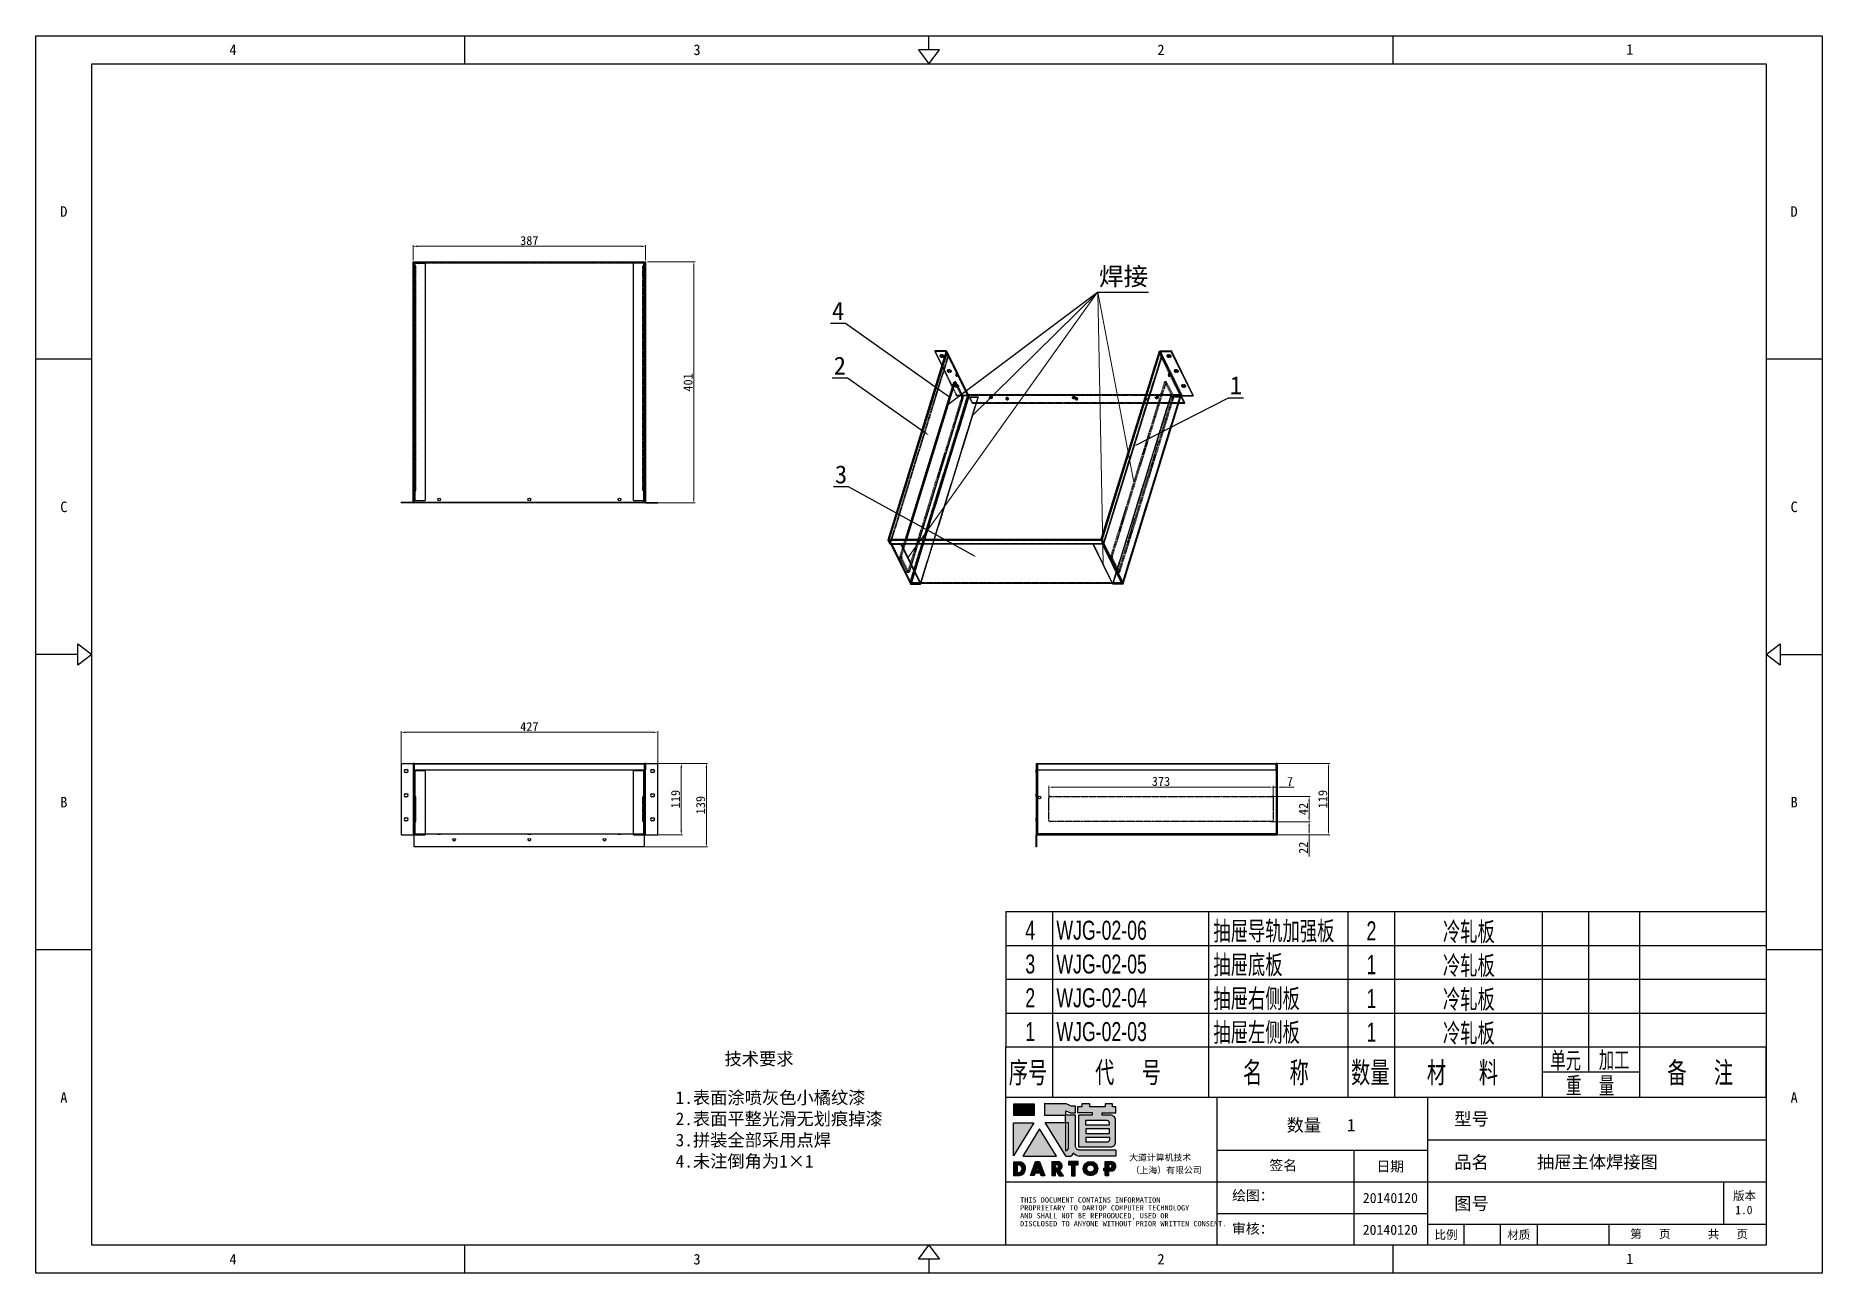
# Model space of a CAD drawing. Header units: millimetres. Extents: x 13106 to 40242, y 18888 to 28426.
# Drawn here: x 24959 to 27931, y 18888 to 20946 of the extents above; entities that cross this region are included whole.
import ezdxf
from ezdxf import colors
from ezdxf.entities.mleader import LeaderData, LeaderLine
from ezdxf.enums import TextEntityAlignment as Align
from ezdxf.math import Vec2, Vec3

# ---------------------------------------------------------------- set-up
doc = ezdxf.new("R2010")
doc.units = ezdxf.units.MM
doc.header["$PDSIZE"] = -1
doc.linetypes.add('HIDDEN', pattern=[1.905, 1.27, -0.635])
for name, color, linetype in [('02___PRT_ALL_AXES', 7, 'Continuous'), ('1轮廓实线层', 7, 'Continuous'), ('2细线层', 4, 'Continuous'), ('4', 7, 'Continuous'), ('6文字层', 3, 'Continuous'), ('DEFAULT_2', 8, 'HIDDEN'), ('print', 30, 'Continuous'), ('图框层', 7, 'Continuous')]:
    doc.layers.add(name, color=color, linetype=linetype)
doc.layers.add('dim', color=2, linetype='Continuous', lineweight=9)
doc.styles.add('Dartop', font='')
doc.styles.add('hzHT', font='simhei.ttf')
doc.styles.add('PC_TEXTSTYLE', font='arial.ttf', dxfattribs={"width": 0.8})
doc.styles.get('Dartop').set_extended_font_data('FangSong_GB2312')
doc.dimstyles.new('3', dxfattribs={"dimtxt": 15, "dimasz": 7, "dimexe": 2, "dimexo": 3, "dimgap": 2, "dimtad": 1, "dimzin": 9, "dimdsep": 46, "dimtxsty": 'Standard', "dimcen": 1, "dimadec": 1, "dimazin": 2, "dimtfac": 0.5, "dimtmove": 0, "dimatfit": 3, "dimfxl": 0, "dimtolj": 1, "dimlwd": 9, "dimlwe": 9, "dimarcsym": 0})

msp = doc.modelspace()

# ---------------------------------------------------------------- texts
at = {"color": 0}
for s, height, style, p in [('4', 17.544, 'Dartop', (25287.497, 20923.097)), ('3', 17.544, 'Dartop', (26059.418, 20923.097)), ('2', 17.544, 'Dartop', (26831.34, 20923.097)), ('1', 17.544, 'Dartop', (27611.258, 20923.653)), ('D', 17.544, 'Dartop', (25006.119, 20654.094)), ('D', 17.544, 'Dartop', (27884.639, 20654.094)), ('C', 17.544, 'Dartop', (25006.119, 20162.871)), ('C', 17.544, 'Dartop', (27884.639, 20162.871)), ('B', 17.544, 'Dartop', (25006.119, 19671.648)), ('B', 17.544, 'Dartop', (27884.639, 19671.648)), ('A', 17.544, 'Dartop', (25006.119, 19180.425)), ('A', 17.544, 'Dartop', (27884.639, 19180.425)), ('数量   1', 21.0524, 'hzHT', (27097.715, 19134.419)), ('型号', 21.0524, 'hzHT', (27347.855, 19144.725)), ('品名', 21.0524, 'hzHT', (27347.855, 19072.675)), ('抽屉主体焊接图', 21.0524, 'hzHT', (27557.37, 19073.071)), ('签名', 16.8419, 'hzHT', (27034.67, 19067.533)), ('日期', 16.8419, 'hzHT', (27212.756, 19065.806)), ('20140120', 16.8419, 'hzHT', (27212.93, 19013.383)), ('版本', 14.0349, 'hzHT', (27802.093, 19016.788)), ('图号', 21.0524, 'hzHT', (27347.855, 19004.074)), ('1.0', 14.0349, 'hzHT', (27801.038, 18993.345)), ('20140120', 16.8419, 'hzHT', (27212.716, 18960.411)), ('第   页', 14.0349, 'hzHT', (27645.463, 18953.447)), ('比例', 14.0349, 'hzHT', (27305.507, 18951.992)), ('材质', 14.0349, 'hzHT', (27426.585, 18951.992)), ('共   页', 14.0349, 'hzHT', (27774.386, 18952.936)), ('4', 17.544, 'Dartop', (25287.497, 18911.422)), ('3', 17.544, 'Dartop', (26059.418, 18911.422)), ('2', 17.544, 'Dartop', (26831.34, 18911.422)), ('1', 17.544, 'Dartop', (27611.258, 18911.978))]:
    msp.add_text(s, height=height, dxfattribs=dict(at, style=style)).set_placement(p, align=Align.MIDDLE_CENTER)
at = {"color": 0, "style": 'hzHT'}
msp.add_text('技术要求', height=21.0524, dxfattribs=at).set_placement((26162.662, 19255.283), align=Align.TOP_CENTER)
for s, height, p in [('1.表面涂喷灰色小橘纹漆', 21.05241, (26023.956, 19190.771)), ('2.表面平整光滑无划痕掉漆', 21.05241, (26023.956, 19155.491)), ('3.拼装全部采用点焊', 21.0524, (26023.956, 19120.211)), ('4.未注倒角为1×1', 21.0524, (26023.956, 19084.931))]:
    msp.add_text(s, height=height, dxfattribs=at).set_placement(p, align=Align.TOP_LEFT)
for s, height, p in [('绘图：', 16.8419, (26949.648, 19009.059)), ('THIS DOCUMENT CONTAINS INFORMATION', 8.77184, (26596.974, 19005.603)), ('PROPRIETARY TO DARTOP COMPUTER TECHNOLOGY', 8.77184, (26596.974, 18992.445)), ('AND SHALL NOT BE REPRODUCED, USED OR', 8.77184, (26596.974, 18979.287)), ('DISCLOSED TO ANYONE WITHOUT PRIOR WRITTEN CONSENT.', 8.77184, (26596.974, 18966.13)), ('审核：', 16.8419, (26949.439, 18953.791))]:
    msp.add_text(s, height=height, dxfattribs=at).set_placement(p)
at = {"layer": '4', "color": 0, "style": 'hzHT'}
for s, p in [('大道计算机技术', (26778.399, 19075.276)), ('（上海）有限公司', (26781.048, 19054.296))]:
    msp.add_text(s, height=10.5262, dxfattribs=at).set_placement(p)

# ---------------------------------------------------------------- blocks, each defined once
blk = doc.blocks.new('dadao')
for p, q in [((48, 19.2), (44.9, 10.4)), ((44.9, 10.4), (51.2, 10.4)), ((51.2, 10.4), (48, 19.2))]:
    blk.add_line(p, q)
for points in [[(41.8, 121.6), (41.8, 143.7), (-0.4, 143.7), (-0.4, 121.6), (41.8, 121.6)], [(104.8, 122), (104.8, 130.3), (114.1, 126.3), (124.2, 126.3), (124.2, 139.6), (115.9, 139.6), (105.1, 143.9), (61.5, 143.9)], [(61.7, 144), (61.7, 121.3), (103.9, 121.3)], [(113.4, 38.7), (105.1, 38.7), (63, 106.5), (103.9, 106.5), (103.9, 120.9), (103.9, 121.3)], [(109.7, 53.6), (109.7, 106.2), (104.3, 106.2), (104.3, 50.4), (106.6, 50.4)], [(144.6, 94.4), (144.6, 84.8), (192, 84.8), (192, 94.1), (144.9, 94.1)], [(120.2, 45), (119.5, 45), (119.5, 44.6)], [(0, 28), (0, 0), (11.8, 0)], [(0.1, 28), (14, 28)], [(7.1, 21.8), (7.1, 6.1), (12, 6.1)], [(7.1, 21.8), (11.4, 21.8)], [(76.8, 28.2), (76.8, 0), (84.1, 0), (84.1, 11.1), (91.6, -0.1), (100.3, -0.1), (91.7, 11.1)], [(76.8, 28.2), (90.6, 28.2)], [(84, 22.7), (84, 15.3), (87.2, 15.3)], [(84, 22.7), (87.3, 22.7)], [(183.7, 0), (183.7, 9.6), (180.6, 9.6), (180.6, 14.9), (183.8, 14.9), (183.8, 28.1), (196.1, 28.1), (196.5, 28.1)], [(183.7, 0), (190.9, 0), (190.9, 9.6), (198.8, 9.6)], [(194.9, 22.3), (190.8, 22.3), (190.8, 15), (194.4, 15)]]:
    blk.add_lwpolyline(points)
blk.add_lwpolyline([(137.1, 144.2), (137.1, 137.9), (128.3, 137.9), (128.3, 126.5), (157.3, 126.5), (157.3, 121.5), (130.3, 121.5), (130.3, 57.5), (194.4, 57.5, 0.414214), (204.4, 67.5), (204.4, 111.3, 0.414214), (194.4, 121.3), (177.5, 121.3), (177.5, 126.3), (204.7, 126.3), (204.7, 137.7), (198.2, 137.7), (198.2, 143.9), (183.3, 143.9), (183.3, 138), (153, 138), (153, 144.2), (137.1, 144.2)], format="xyb", close=True)
for points in [[(104.8, 122), (123.4, 122), (123.4, 60, 0.414214), (131.4, 52), (204.8, 52), (204.8, 39.1), (131.7, 39.1)], [(144.3, 110.8), (144.3, 101.8), (192.3, 101.8), (192.3, 105.5, 0.414214), (187.3, 110.5), (144.3, 110.5)], [(144.6, 77), (144.6, 67.5), (187.6, 67.5, 0.414214), (192.6, 72.5), (192.6, 76.4), (144.6, 76.4)]]:
    blk.add_lwpolyline(points, format="xyb")
for points in [[(-0.3, 106.2), (40.4, 106.2), (-0.3, 39.7), (-0.3, 106.2)], [(51.7, 94.1), (18.4, 39.3), (86.2, 39.3)], [(43.8, 28.2), (51.8, 28.2), (62.6, -0.1), (55, -0.1), (53.2, 5), (42.9, 5), (41.1, 0), (33.6, 0)], [(110, 28.1), (110, 21.9), (116, 21.9), (116, -0.1), (123.2, -0.1), (123.2, 22), (129.2, 22), (129.2, 28.1), (110, 28.1)]]:
    blk.add_lwpolyline(points, close=True)
for radius in [14.5, 7.44]:
    blk.add_circle((154.2, 14.2), radius)
for centre, radius, start, end in [((99.2, 60.7), 12.6, 305.6399, 325.969), ((111.6, 46.7), 8.19, 282.9811, 347.6627), ((136, 61.7), 22.9, 226.7358, 259.3209), ((8.5, 13.9), 8.49, 294.2143, 69.7177), ((9.6, 14.2), 14.4, 278.6604, 72.3203), ((86.4, 19), 3.8, 282.527, 76.7196), ((88.6, 19.4), 8.95, 290.6073, 77.2124), ((193.7, 18.7), 3.8, 280.9891, 72.5513), ((195.7, 18.6), 9.51, 288.8959, 85.2442)]:
    blk.add_arc(centre, radius, start, end)
blk = doc.blocks.new('PC_MXBTITLERECORD')
at = {"layer": '1轮廓实线层'}
for p, q in [((-180, 0), (-180, 12)), ((0, 0), (0, 12))]:
    blk.add_line(p, q, dxfattribs=at)
at = {"layer": '2细线层'}
for p, q in [((-169, 12), (-169, 0)), ((-132, 12), (-132, 0)), ((-99, 12), (-99, 0)), ((-88, 12), (-88, 0)), ((-53, 12), (-53, 0)), ((-42, 12), (-42, 6)), ((-30, 12), (-30, 0)), ((-30, 6), (-53, 6))]:
    blk.add_line(p, q, dxfattribs=at)
at = {"style": 'PC_TEXTSTYLE', "flags": 1}
blk.add_attdef('Fo oFShowMe', (-53, 6), '', height=0.00000005, dxfattribs=at)
at = {"layer": '6文字层', "style": 'PC_TEXTSTYLE', "width": 0.667}
for s, height, p in [('序号', 5, (-174.77, 6)), ('代     号', 5, (-151.09, 6)), ('名     称', 5, (-116.06, 6)), ('数量', 5, (-93.71, 6)), ('材      料', 5, (-71.89, 6)), ('单元', 4, (-47.45, 8.84)), ('加工', 4, (-35.96, 8.94)), ('备     注', 5, (-15.57, 6)), ('重    量', 4, (-41.65, 2.94))]:
    blk.add_text(s, height=height, dxfattribs=at).set_placement(p, align=Align.MIDDLE)
blk = doc.blocks.new('PC_MXB_BLOCK')
at = {"layer": '1轮廓实线层'}
for p, q in [((-180, 8), (-180, 0)), ((0, 8), (0, 0))]:
    blk.add_line(p, q, dxfattribs=at)
at = {"layer": '2细线层'}
for p, q in [((-180, 8), (0, 8)), ((-169, 8), (-169, 0)), ((-132, 8), (-132, 0)), ((-99, 8), (-99, 0)), ((-88, 8), (-88, 0)), ((-53, 8), (-53, 0)), ((-42, 8), (-42, 0)), ((-30, 8), (-30, 0)), ((-180, 0), (0, 0))]:
    blk.add_line(p, q, dxfattribs=at)
at = {"layer": '6文字层', "style": 'PC_TEXTSTYLE'}
for tag, width, p, p2 in [('序号', 0.769182, (-178.38, 1.35), (-170.09, 1.35)), ('代号', 3.14773, (-168.05, 1.35), (-134.11, 1.35)), ('名称', 2.802424, (-130.87, 1.2), (-100.28, 1.2)), ('数量', 0.817449, (-97.88, 1.2), (-89, 1.2)), ('材料', 2.943328, (-86.43, 1.01), (-54.3, 1.01)), ('单重', 0.854038, (-52.21, 0.89), (-43, 0.89)), ('总重', 0.958888, (-41.2, 1.27), (-30.86, 1.27)), ('备注', 2.494074, (-28.61, 1.02), (-1.16, 1.02))]:
    blk.add_attdef(tag, text='', height=4.5, dxfattribs=dict(at, width=width)).set_placement(p, p2, align=Align.FIT)
blk = doc.blocks.new('*D350')
at = {"layer": 'Defpoints', "color": 0, "lineweight": 9, "transparency": 16777216}
for p in [(27010.3, 19639.2), (27010.3, 19617.2), (27077.7, 19617.2)]:
    blk.add_point(p, dxfattribs=at)
at = {"layer": 'dim', "color": 0, "lineweight": 9, "transparency": 16777216}
for p, q in [((27013.3, 19639.2), (27079.7, 19639.2)), ((27013.3, 19617.2), (27079.7, 19617.2)), ((27077.7, 19632.2), (27077.7, 19624.2)), ((27077.7, 19617.2), (27077.7, 19581.2))]:
    blk.add_line(p, q, dxfattribs=at)
for points in [[(27076.5, 19632.2), (27078.9, 19632.2), (27077.7, 19639.2)], [(27076.5, 19624.2), (27078.9, 19624.2), (27077.7, 19617.2)]]:
    blk.add_solid(points, dxfattribs=at)
at = {"layer": 'dim', "color": 0, "lineweight": 9, "transparency": 16777216, "insert": (27068.2, 19595.7), "char_height": 15, "attachment_point": 5, "rotation": 90}
blk.add_mtext('\\A1;22', dxfattribs=at)
blk = doc.blocks.new('*D351')
at = {"layer": 'Defpoints', "color": 0, "lineweight": 9, "transparency": 16777216}
for p in [(27013.3, 19681.2), (27077.7, 19681.2), (27013.3, 19639.2)]:
    blk.add_point(p, dxfattribs=at)
at = {"layer": 'dim', "color": 0, "lineweight": 9, "transparency": 16777216}
for p, q in [((27016.3, 19681.2), (27079.7, 19681.2)), ((27077.7, 19646.2), (27077.7, 19674.2)), ((27016.3, 19639.2), (27079.7, 19639.2))]:
    blk.add_line(p, q, dxfattribs=at)
for points in [[(27076.5, 19674.2), (27078.9, 19674.2), (27077.7, 19681.2)], [(27076.5, 19646.2), (27078.9, 19646.2), (27077.7, 19639.2)]]:
    blk.add_solid(points, dxfattribs=at)
at = {"layer": 'dim', "color": 0, "lineweight": 9, "transparency": 16777216, "insert": (27068.2, 19660.2), "char_height": 15, "attachment_point": 5, "rotation": 90}
blk.add_mtext('\\A1;42', dxfattribs=at)
blk = doc.blocks.new('*D352')
at = {"layer": 'Defpoints', "color": 0, "lineweight": 9, "transparency": 16777216}
for p in [(27024.8, 19696.6), (27017.8, 19660.2), (27024.8, 19660.2)]:
    blk.add_point(p, dxfattribs=at)
at = {"layer": 'dim', "color": 0, "lineweight": 9, "transparency": 16777216}
for p, q in [((27010.8, 19696.6), (27003.8, 19696.6)), ((27017.8, 19663.2), (27017.8, 19698.6)), ((27017.8, 19696.6), (27024.8, 19696.6)), ((27024.8, 19663.2), (27024.8, 19698.6)), ((27031.8, 19696.6), (27052.8, 19696.6))]:
    blk.add_line(p, q, dxfattribs=at)
for points in [[(27010.8, 19697.7), (27010.8, 19695.4), (27017.8, 19696.6)], [(27031.8, 19697.7), (27031.8, 19695.4), (27024.8, 19696.6)]]:
    blk.add_solid(points, dxfattribs=at)
at = {"layer": 'dim', "color": 0, "lineweight": 9, "transparency": 16777216, "insert": (27045.8, 19706.1), "char_height": 15, "attachment_point": 5}
blk.add_mtext('\\A1;7', dxfattribs=at)
blk = doc.blocks.new('*D353')
at = {"layer": 'Defpoints', "color": 0, "lineweight": 9, "transparency": 16777216}
for p in [(27017.8, 19696.6), (26644.8, 19660.2), (27017.8, 19663.2)]:
    blk.add_point(p, dxfattribs=at)
at = {"layer": 'dim', "color": 0, "lineweight": 9, "transparency": 16777216}
for p, q in [((26644.8, 19663.2), (26644.8, 19698.6)), ((26651.8, 19696.6), (27010.8, 19696.6)), ((27017.8, 19666.2), (27017.8, 19698.6))]:
    blk.add_line(p, q, dxfattribs=at)
for points in [[(26651.8, 19697.7), (26651.8, 19695.4), (26644.8, 19696.6)], [(27010.8, 19697.7), (27010.8, 19695.4), (27017.8, 19696.6)]]:
    blk.add_solid(points, dxfattribs=at)
at = {"layer": 'dim', "color": 0, "lineweight": 9, "transparency": 16777216, "insert": (26831.3, 19706.1), "char_height": 15, "attachment_point": 5}
blk.add_mtext('\\A1;373', dxfattribs=at)
blk = doc.blocks.new('*D360')
at = {"layer": 'Defpoints', "color": 0, "lineweight": 9, "transparency": 16777216}
for p in [(25587, 20570.3), (25974, 20596.2), (25974, 20570.3)]:
    blk.add_point(p, dxfattribs=at)
at = {"layer": 'dim', "color": 0, "lineweight": 9, "transparency": 16777216}
for p, q in [((25587, 20573.3), (25587, 20598.2)), ((25974, 20573.3), (25974, 20598.2)), ((25594, 20596.2), (25967, 20596.2))]:
    blk.add_line(p, q, dxfattribs=at)
for points in [[(25594, 20597.3), (25594, 20595), (25587, 20596.2)], [(25967, 20597.3), (25967, 20595), (25974, 20596.2)]]:
    blk.add_solid(points, dxfattribs=at)
at = {"layer": 'dim', "color": 0, "lineweight": 9, "transparency": 16777216, "insert": (25780.5, 20605.7), "char_height": 15, "attachment_point": 5}
blk.add_mtext('\\A1;387', dxfattribs=at)
blk = doc.blocks.new('*D361')
at = {"layer": 'Defpoints', "color": 0, "lineweight": 9, "transparency": 16777216}
for p in [(25974, 20570.3), (25974, 20169.3), (26054.1, 20169.3)]:
    blk.add_point(p, dxfattribs=at)
at = {"layer": 'dim', "color": 0, "lineweight": 9, "transparency": 16777216}
for p, q in [((25977, 20570.3), (26056.1, 20570.3)), ((26054.1, 20563.3), (26054.1, 20176.3)), ((25977, 20169.3), (26056.1, 20169.3))]:
    blk.add_line(p, q, dxfattribs=at)
for points in [[(26052.9, 20563.3), (26055.2, 20563.3), (26054.1, 20570.3)], [(26052.9, 20176.3), (26055.2, 20176.3), (26054.1, 20169.3)]]:
    blk.add_solid(points, dxfattribs=at)
at = {"layer": 'dim', "color": 0, "lineweight": 9, "transparency": 16777216, "insert": (26044.6, 20369.8), "char_height": 15, "attachment_point": 5, "rotation": 90}
blk.add_mtext('\\A1;401', dxfattribs=at)
blk = doc.blocks.new('*D362')
at = {"layer": 'Defpoints', "color": 0, "lineweight": 9, "transparency": 16777216}
for p in [(25967, 19736.2), (25957.2, 19617.2), (26033.3, 19617.2)]:
    blk.add_point(p, dxfattribs=at)
at = {"layer": 'dim', "color": 0, "lineweight": 9, "transparency": 16777216}
for p, q in [((25970, 19736.2), (26035.3, 19736.2)), ((26033.3, 19729.2), (26033.3, 19624.2)), ((25960.2, 19617.2), (26035.3, 19617.2))]:
    blk.add_line(p, q, dxfattribs=at)
for points in [[(26032.1, 19729.2), (26034.5, 19729.2), (26033.3, 19736.2)], [(26032.1, 19624.2), (26034.5, 19624.2), (26033.3, 19617.2)]]:
    blk.add_solid(points, dxfattribs=at)
at = {"layer": 'dim', "color": 0, "lineweight": 9, "transparency": 16777216, "insert": (26023.8, 19676.7), "char_height": 15, "attachment_point": 5, "rotation": 90}
blk.add_mtext('\\A1;119', dxfattribs=at)
blk = doc.blocks.new('*D363')
at = {"layer": 'Defpoints', "color": 0, "lineweight": 9, "transparency": 16777216}
for p in [(25567, 19787.8), (25567, 19676.7), (25994, 19669.1)]:
    blk.add_point(p, dxfattribs=at)
at = {"layer": 'dim', "color": 0, "lineweight": 9, "transparency": 16777216}
for p, q in [((25567, 19679.7), (25567, 19789.8)), ((25987, 19787.8), (25574, 19787.8)), ((25994, 19672.1), (25994, 19789.8))]:
    blk.add_line(p, q, dxfattribs=at)
for points in [[(25574, 19789), (25574, 19786.7), (25567, 19787.8)], [(25987, 19789), (25987, 19786.7), (25994, 19787.8)]]:
    blk.add_solid(points, dxfattribs=at)
at = {"layer": 'dim', "color": 0, "lineweight": 9, "transparency": 16777216, "insert": (25780.5, 19797.3), "char_height": 15, "attachment_point": 5}
blk.add_mtext('\\A1;427', dxfattribs=at)
blk = doc.blocks.new('*D364')
at = {"layer": 'Defpoints', "color": 0, "lineweight": 9, "transparency": 16777216}
for p in [(25884.7, 19736.2), (26075, 19736.2), (25841.1, 19597.2)]:
    blk.add_point(p, dxfattribs=at)
at = {"layer": 'dim', "color": 0, "lineweight": 9, "transparency": 16777216}
for p, q in [((25887.7, 19736.2), (26077, 19736.2)), ((26075, 19604.2), (26075, 19729.2)), ((25844.1, 19597.2), (26077, 19597.2))]:
    blk.add_line(p, q, dxfattribs=at)
for points in [[(26073.8, 19729.2), (26076.2, 19729.2), (26075, 19736.2)], [(26073.8, 19604.2), (26076.2, 19604.2), (26075, 19597.2)]]:
    blk.add_solid(points, dxfattribs=at)
at = {"layer": 'dim', "color": 0, "lineweight": 9, "transparency": 16777216, "insert": (26065.5, 19666.7), "char_height": 15, "attachment_point": 5, "rotation": 90}
blk.add_mtext('\\A1;139', dxfattribs=at)
blk = doc.blocks.new('*D365')
at = {"layer": 'Defpoints', "color": 0, "lineweight": 9, "transparency": 16777216}
for p in [(27018.6, 19736.2), (27110, 19736.2), (27018.6, 19617.2)]:
    blk.add_point(p, dxfattribs=at)
at = {"layer": 'dim', "color": 0, "lineweight": 9, "transparency": 16777216}
for p, q in [((27021.6, 19736.2), (27112, 19736.2)), ((27110, 19624.2), (27110, 19729.2)), ((27021.6, 19617.2), (27112, 19617.2))]:
    blk.add_line(p, q, dxfattribs=at)
for points in [[(27108.8, 19729.2), (27111.1, 19729.2), (27110, 19736.2)], [(27108.8, 19624.2), (27111.1, 19624.2), (27110, 19617.2)]]:
    blk.add_solid(points, dxfattribs=at)
at = {"layer": 'dim', "color": 0, "lineweight": 9, "transparency": 16777216, "insert": (27100.5, 19676.7), "char_height": 15, "attachment_point": 5, "rotation": 90}
blk.add_mtext('\\A1;119', dxfattribs=at)

# ---------------------------------------------------------------- dimensions: what is measured, and where the dimension line sits
at = {"layer": 'dim', "lineweight": 9}
for base, p1, p2, picture, middle in [((25974.021, 20596.151), (25587.021, 20570.302), (25974.021, 20570.302), '*D360', (25780.521, 20605.651)), ((25567.021, 19787.818), (25994.021, 19669.055), (25567.021, 19676.711), '*D363', (25780.521, 19797.318)), ((27017.826, 19696.562), (26644.826, 19660.211), (27017.826, 19663.211), '*D353', (26831.326, 19706.062)), ((27024.826, 19696.562), (27017.826, 19660.211), (27024.826, 19660.211), '*D352', (27045.826, 19706.062))]:
    dim = msp.add_linear_dim(base=base, p1=p1, p2=p2, dimstyle='3', dxfattribs=at)
    dim.commit()
    dim.dimension.update_dxf_attribs({"geometry": picture, "text_midpoint": middle})
for base, p1, p2, picture, middle in [((26054.055, 20169.302), (25974.021, 20570.302), (25974.021, 20169.302), '*D361', (26044.555, 20369.802)), ((26075.012, 19736.211), (25841.08, 19597.211), (25884.679, 19736.211), '*D364', (26065.512, 19666.711)), ((26033.287, 19617.211), (25967.006, 19736.211), (25957.184, 19617.211), '*D362', (26023.787, 19676.711)), ((27109.965, 19736.211), (27018.612, 19617.211), (27018.612, 19736.211), '*D365', (27100.465, 19676.711)), ((27077.702, 19681.211), (27013.284, 19639.211), (27013.284, 19681.211), '*D351', (27068.202, 19660.211)), ((27077.702, 19617.211), (27010.284, 19639.211), (27010.284, 19617.211), '*D350', (27068.202, 19595.711))]:
    dim = msp.add_linear_dim(base=base, p1=p1, p2=p2, angle=90, dimstyle='3', dxfattribs=at)
    dim.commit()
    dim.dimension.update_dxf_attribs({"geometry": picture, "text_midpoint": middle})

# ---------------------------------------------------------------- hatches: boundary and pattern name
h = msp.add_hatch(color=0)
h.paths.add_polyline_path([(26755.992, 19164.617), (26750.595, 19164.617), (26750.595, 19169.75), (26738.26, 19169.75), (26738.26, 19164.873), (26713.076, 19164.873), (26713.076, 19170.007), (26699.886, 19170.007), (26699.886, 19164.778), (26692.598, 19164.778), (26692.598, 19155.314), (26716.649, 19155.314), (26716.649, 19151.128), (26694.238, 19151.128), (26694.238, 19098.131), (26747.441, 19098.131, 0.41421356), (26755.734, 19106.424), (26755.734, 19142.718, 0.41421356), (26747.441, 19151.011), (26733.377, 19151.011), (26733.377, 19155.119), (26755.992, 19155.119)])
h.paths.add_polyline_path([(26741.565, 19142.027, -0.41421356), (26745.712, 19137.88), (26745.712, 19134.839), (26705.88, 19134.839), (26705.88, 19142.027)], flags=16)
h.paths.add_polyline_path([(26745.455, 19128.421), (26745.455, 19120.72), (26706.137, 19120.72), (26706.137, 19128.421)], flags=16)
h.paths.add_polyline_path([(26745.969, 19113.789), (26745.969, 19110.492, -0.41421356), (26741.822, 19106.345), (26706.137, 19106.345), (26706.137, 19113.789)], flags=16)
for points in [[(26620.857, 19169.56), (26585.864, 19169.56), (26585.864, 19151.278), (26620.857, 19151.278)], [(26619.731, 19138.486), (26585.958, 19138.486), (26585.958, 19083.344)], [(26629.093, 19128.479), (26601.485, 19082.977), (26657.701, 19082.977)], [(26693.397, 19073.667), (26677.42, 19073.667), (26677.42, 19068.598), (26682.405, 19068.598), (26682.405, 19050.333), (26688.373, 19050.333), (26688.373, 19068.61), (26693.397, 19068.61)]]:
    msp.add_hatch(color=0).paths.add_polyline_path(points)
h = msp.add_hatch(color=0)
h.paths.add_polyline_path([(26673.152, 19158.449), (26680.875, 19155.113), (26689.224, 19155.113), (26689.224, 19166.164), (26682.336, 19166.164), (26673.36, 19169.708), (26637.392, 19169.708), (26637.392, 19151.019), (26672.388, 19151.019), (26672.388, 19150.641), (26672.388, 19138.695), (26638.452, 19138.695), (26673.358, 19082.52), (26680.27, 19082.52, 0.27937482), (26685.316, 19087.427), (26685.316, 19087.686), (26685.925, 19087.686, 0.14314537), (26695.441, 19082.843), (26756.096, 19082.843), (26756.096, 19093.497), (26695.183, 19093.497, -0.41421356), (26688.548, 19100.132), (26688.548, 19151.609), (26673.152, 19151.609)])
h.paths.add_polyline_path([(26672.741, 19138.456), (26677.188, 19138.456), (26677.188, 19094.856, -0.08893574), (26674.611, 19092.206), (26672.726, 19092.206)], flags=16)
h = msp.add_hatch(color=0)
h.paths.add_polyline_path([(26597.793, 19073.584), (26586.206, 19073.584), (26586.206, 19050.402), (26595.964, 19050.402, 0.79301591)])
h.paths.add_polyline_path([(26596.136, 19055.479), (26592.085, 19055.479), (26592.085, 19068.507), (26595.689, 19068.507, -0.67136089)], flags=16)
h = msp.add_hatch(color=0)
h.paths.add_polyline_path([(26629.18, 19073.774), (26622.568, 19073.774), (26614.064, 19050.377), (26620.328, 19050.377), (26621.801, 19054.524), (26630.287, 19054.524), (26631.792, 19050.327), (26638.106, 19050.327)])
h.paths.add_polyline_path([(26628.665, 19058.993), (26623.408, 19058.993), (26625.989, 19066.345)], flags=16)
h = msp.add_hatch(color=0)
h.paths.add_polyline_path([(26661.32, 19073.758), (26649.925, 19073.758), (26649.925, 19050.365), (26655.947, 19050.365), (26655.947, 19059.639), (26662.136, 19050.281), (26669.413, 19050.281), (26662.289, 19059.58, 0.74405494)])
h.paths.add_polyline_path([(26655.891, 19063.101), (26655.891, 19069.244), (26658.583, 19069.244, -0.79680897), (26658.543, 19063.101)], flags=16)
h = msp.add_hatch(color=0)
h.paths.add_polyline_path([(26702.082, 19062.145, 1), (26726.103, 19062.145, 1)])
h.paths.add_polyline_path([(26720.262, 19062.145, -1), (26707.922, 19062.145, -1)], flags=16)
h = msp.add_hatch(color=0)
h.paths.add_polyline_path([(26749.143, 19073.702), (26748.798, 19073.702), (26738.639, 19073.702), (26738.639, 19062.785), (26735.944, 19062.785), (26735.944, 19058.353), (26738.596, 19058.353), (26738.596, 19050.406), (26744.526, 19050.406), (26744.526, 19058.384), (26751.043, 19058.384, 0.81230381)])
h.paths.add_polyline_path([(26744.438, 19062.815), (26744.438, 19068.922), (26747.813, 19068.922, -0.77821343), (26747.469, 19062.815)], flags=16)

# ---------------------------------------------------------------- linework, layer by layer
at = {"color": 0}
for p, q in [((25673.457, 20899.705), (25673.457, 20946.488)), ((26445.379, 20923.097), (26445.379, 20946.488)), ((27217.301, 20899.705), (27217.301, 20946.488)), ((25052.902, 18934.813), (25052.902, 20899.705)), ((25052.902, 20899.705), (27837.856, 20899.705)), ((27837.856, 20899.705), (27837.856, 18934.813)), ((25052.902, 20408.482), (24959.336, 20408.482)), ((27931.422, 20408.482), (27837.856, 20408.482)), ((25029.511, 19917.259), (24959.336, 19917.259)), ((27861.248, 19917.259), (27931.422, 19917.259)), ((25052.902, 19426.036), (24959.336, 19426.036)), ((27931.422, 19426.036), (27837.856, 19426.036)), ((27837.856, 19180.425), (26573.292, 19180.425)), ((26573.292, 18934.813), (26573.292, 19180.425)), ((26924.165, 19180.425), (26924.165, 18934.813)), ((27275.039, 18934.813), (27275.039, 19180.425)), ((26924.165, 19092.707), (27275.039, 19092.707)), ((27152.233, 19092.707), (27152.233, 18934.813)), ((27275.039, 19110.25), (27837.856, 19110.25)), ((26573.292, 19040.076), (26924.165, 19040.076)), ((26924.165, 19040.076), (27837.856, 19040.076)), ((27767.681, 18969.901), (27767.681, 19040.076)), ((26924.165, 18987.445), (27275.039, 18987.445)), ((27275.039, 18969.901), (27837.856, 18969.901)), ((27335.686, 18934.813), (27335.686, 18969.901)), ((27396.334, 18934.813), (27396.334, 18969.901)), ((27457.479, 18934.813), (27457.479, 18969.901)), ((27576.632, 18934.813), (27576.632, 18969.901)), ((27837.856, 18934.813), (25052.902, 18934.813)), ((25673.457, 18888.03), (25673.457, 18934.813)), ((27217.301, 18888.03), (27217.301, 18934.813)), ((26445.379, 18911.422), (26445.379, 18888.03))]:
    msp.add_line(p, q, dxfattribs=at)
at = {"color": 3, "linetype": 'Continuous'}
for p, q in [((25587.021, 20171.302), (25587.021, 20570.302)), ((25589.021, 20570.02), (25589.021, 20570.302)), ((25590.021, 20569.302), (25971.021, 20569.302)), ((25972.021, 20570.02), (25972.021, 20570.302)), ((25974.021, 20570.302), (25974.021, 20171.302)), ((26473.487, 20420.248), (26376.902, 20107.7)), ((26475.363, 20419.953), (26379.33, 20109.188)), ((26473.7, 20422.141), (26455.279, 20422.141)), ((26475.012, 20421.455), (26510.897, 20348.328)), ((26475.058, 20420.574), (26510.748, 20347.846)), ((26731.511, 20107.7), (26828.095, 20420.248)), ((26733.387, 20107.405), (26829.972, 20419.953)), ((26828.053, 20420.11), (26827.825, 20420.574)), ((26829.972, 20419.953), (26833.022, 20413.737)), ((26830.151, 20422.141), (26848.572, 20422.141)), ((26884.872, 20348.169), (26848.572, 20422.141)), ((26468.757, 20412.506), (26466.915, 20412.506)), ((26736.438, 20101.189), (26833.022, 20413.737)), ((26408.478, 20109.188), (26489.055, 20369.936)), ((26490.149, 20370.259), (26501.741, 20346.638)), ((26501.867, 20343.828), (26429.357, 20109.188)), ((26436.997, 20109.188), (26510.264, 20346.279)), ((26870.467, 20334.954), (26860.703, 20334.954)), ((26870.467, 20334.954), (26864.932, 20346.234)), ((25587.021, 20169.302), (25567.021, 20169.302)), ((25589.021, 20170.302), (25589.021, 20173.302)), ((25972.021, 20170.302), (25589.021, 20170.302)), ((25972.021, 20170.302), (25972.021, 20173.302)), ((25974.021, 20169.302), (25994.021, 20169.302)), ((26376.937, 20107.405), (26379.987, 20101.189)), ((26378.779, 20107.405), (26382.134, 20100.567)), ((26382.326, 20101.189), (26382.134, 20100.567)), ((26399.035, 20101.189), (26431.595, 20034.839)), ((26734.901, 20100.567), (26731.545, 20107.405)), ((26733.387, 20107.405), (26736.438, 20101.189)), ((26750.272, 20035.46), (26431.29, 20035.46)), ((25587.021, 19735.211), (25587.021, 19725.211)), ((25589.021, 19735.211), (25589.021, 19724.211)), ((25972.021, 19724.211), (25972.021, 19735.211)), ((25974.021, 19735.211), (25974.021, 19725.211)), ((26623.826, 19736.211), (26623.826, 19617.211)), ((26625.826, 19736.211), (26625.826, 19725.211)), ((26625.826, 19736.211), (27024.826, 19736.211)), ((26625.826, 19735.211), (27024.826, 19735.211)), ((27024.826, 19736.211), (27024.826, 19725.211)), ((26625.826, 19725.211), (27024.826, 19725.211)), ((25589.021, 19597.211), (25589.021, 19617.211)), ((25954.021, 19618.211), (25607.021, 19618.211)), ((25972.021, 19597.211), (25972.021, 19617.211)), ((26624.826, 19597.211), (26624.826, 19617.211)), ((25972.021, 19597.211), (25589.021, 19597.211))]:
    msp.add_line(p, q, dxfattribs=at)
at = {"color": 7, "linetype": 'Continuous'}
for p, q in [((25587.021, 20570.302), (25974.021, 20570.302)), ((25588.021, 20171.302), (25588.021, 20570.302)), ((25588.021, 20568.302), (25607.021, 20568.302)), ((25590.021, 20570.302), (25590.021, 20569.302)), ((25590.021, 20568.302), (25590.021, 20173.302)), ((25607.021, 20570.302), (25607.021, 20569.302)), ((25607.021, 20568.302), (25607.021, 20173.302)), ((25954.021, 20570.302), (25954.021, 20569.302)), ((25954.021, 20173.302), (25954.021, 20568.302)), ((25973.021, 20568.302), (25954.021, 20568.302)), ((25971.021, 20570.302), (25971.021, 20569.302)), ((25971.021, 20173.302), (25971.021, 20568.302)), ((25973.021, 20171.302), (25973.021, 20570.302)), ((26455.279, 20422.141), (26455.037, 20421.358)), ((26455.037, 20421.358), (26466.568, 20397.859)), ((26473.458, 20421.358), (26455.037, 20421.358)), ((26473.7, 20422.141), (26473.458, 20421.358)), ((26473.458, 20421.358), (26473.862, 20420.535)), ((26475.058, 20420.574), (26474.137, 20420.574)), ((26827.825, 20420.574), (26828.746, 20420.574)), ((26830.151, 20422.141), (26829.909, 20421.358)), ((26829.909, 20421.358), (26848.33, 20421.358)), ((26866.209, 20347.386), (26829.909, 20421.358)), ((26848.572, 20422.141), (26848.33, 20421.358)), ((26884.63, 20347.386), (26848.33, 20421.358)), ((26465.148, 20414.831), (26466.99, 20414.831)), ((26466.915, 20412.506), (26466.673, 20411.723)), ((26468.515, 20411.723), (26466.673, 20411.723)), ((26468.757, 20412.506), (26468.515, 20411.723)), ((26865.046, 20346.603), (26832.666, 20412.585)), ((26406.175, 20109.188), (26486.752, 20369.936)), ((26486.752, 20369.936), (26489.055, 20369.936)), ((26487.362, 20370.693), (26489.665, 20370.693)), ((26511.232, 20349.413), (26510.264, 20346.279)), ((26806.205, 20349.413), (26511.232, 20349.413)), ((26863.951, 20346.279), (26768.335, 20036.865)), ((26864.02, 20345.689), (26768.489, 20036.551)), ((26863.818, 20345.036), (26864.561, 20345.036)), ((26863.951, 20346.279), (26864.561, 20345.036)), ((26865.046, 20346.603), (26864.561, 20345.036)), ((26870.71, 20335.737), (26865.223, 20346.917)), ((26866.209, 20347.386), (26884.63, 20347.386)), ((26870.467, 20334.954), (26870.71, 20335.737)), ((26884.872, 20348.169), (26884.63, 20347.386)), ((25567.021, 20169.302), (25567.021, 20170.302)), ((25587.021, 20170.302), (25567.021, 20170.302)), ((25587.021, 20171.302), (25589.021, 20171.302)), ((25587.021, 20169.302), (25587.021, 20170.302)), ((25588.021, 20173.302), (25607.021, 20173.302)), ((25589.021, 20170.302), (25589.021, 20169.302)), ((25972.021, 20169.302), (25589.021, 20169.302)), ((25954.021, 20173.302), (25973.021, 20173.302)), ((25972.021, 20171.302), (25974.021, 20171.302)), ((25972.021, 20170.302), (25972.021, 20169.302)), ((25974.021, 20170.302), (25994.021, 20170.302)), ((25974.021, 20169.302), (25974.021, 20170.302)), ((25994.021, 20169.302), (25994.021, 20170.302)), ((26376.937, 20107.405), (26733.387, 20107.405)), ((26377.858, 20107.405), (26381.213, 20100.567)), ((26379.021, 20109.188), (26731.787, 20109.188)), ((26379.987, 20101.189), (26380.908, 20101.189)), ((26382.134, 20100.567), (26381.213, 20100.567)), ((26381.829, 20101.189), (26734.596, 20101.189)), ((26382.08, 20100.567), (26414.383, 20034.741)), ((26382.956, 20100.57), (26383.187, 20101.189)), ((26383.055, 20100.567), (26383.247, 20101.189)), ((26383.055, 20100.567), (26415.695, 20034.055)), ((26383.055, 20100.567), (26398.713, 20100.567)), ((26398.713, 20100.567), (26398.905, 20101.189)), ((26398.713, 20100.567), (26431.353, 20034.055)), ((26718.321, 20100.567), (26718.514, 20101.189)), ((26733.98, 20100.567), (26718.321, 20100.567)), ((26750.961, 20034.055), (26718.321, 20100.567)), ((26735.822, 20100.567), (26732.466, 20107.405)), ((26733.98, 20100.567), (26734.172, 20101.189)), ((26766.619, 20034.055), (26733.98, 20100.567)), ((26734.08, 20100.57), (26734.232, 20101.189)), ((26734.901, 20100.567), (26735.822, 20100.567)), ((26736.438, 20101.189), (26735.517, 20101.189)), ((26736.014, 20101.189), (26735.822, 20100.567)), ((26768.945, 20035.622), (26736.566, 20101.604)), ((26415.695, 20034.055), (26431.353, 20034.055)), ((26431.353, 20034.055), (26431.595, 20034.839)), ((26766.619, 20034.055), (26750.961, 20034.055)), ((25567.021, 19736.211), (25567.021, 19617.211)), ((25567.021, 19736.211), (25994.021, 19736.211)), ((25587.021, 19736.211), (25587.021, 19735.211)), ((25587.021, 19735.211), (25974.021, 19735.211)), ((25588.021, 19735.211), (25588.021, 19617.211)), ((25589.021, 19736.211), (25589.021, 19735.211)), ((25972.021, 19736.211), (25972.021, 19735.211)), ((25973.021, 19617.211), (25973.021, 19735.211)), ((25974.021, 19735.211), (25974.021, 19736.211)), ((25994.021, 19617.211), (25994.021, 19736.211)), ((26623.826, 19736.211), (26625.826, 19736.211)), ((26624.826, 19736.211), (26624.826, 19617.211)), ((25574.521, 19725.711), (25576.521, 19725.711)), ((25576.521, 19720.711), (25574.521, 19720.711)), ((25587.021, 19725.211), (25587.021, 19617.211)), ((25587.021, 19725.211), (25588.021, 19725.211)), ((25588.021, 19724.211), (25607.021, 19724.211)), ((25589.021, 19725.211), (25972.021, 19725.211)), ((25590.021, 19724.211), (25590.021, 19617.211)), ((25607.021, 19724.211), (25607.021, 19617.211)), ((25954.021, 19724.211), (25973.021, 19724.211)), ((25954.021, 19617.211), (25954.021, 19724.211)), ((25971.021, 19617.211), (25971.021, 19724.211)), ((25974.021, 19725.211), (25973.021, 19725.211)), ((25974.021, 19617.211), (25974.021, 19725.211)), ((26625.826, 19725.211), (26625.826, 19617.211)), ((27022.826, 19724.211), (27024.826, 19724.211)), ((27022.826, 19724.211), (27022.826, 19617.211)), ((27024.826, 19725.211), (27024.826, 19617.211)), ((25574.521, 19685.711), (25576.521, 19685.711)), ((25576.521, 19680.711), (25574.521, 19680.711)), ((25574.521, 19645.711), (25576.521, 19645.711)), ((25567.021, 19617.211), (25607.021, 19617.211)), ((25576.521, 19640.711), (25574.521, 19640.711)), ((25954.021, 19617.211), (25994.021, 19617.211)), ((26623.826, 19597.211), (26623.826, 19617.211)), ((26623.826, 19617.211), (27024.826, 19617.211)), ((26627.826, 19619.211), (26627.826, 19617.211)), ((27022.826, 19619.211), (26627.826, 19619.211)), ((26624.826, 19597.211), (26623.826, 19597.211))]:
    msp.add_line(p, q, dxfattribs=at)
at = {"color": 0}
for points in [[(26445.379, 20899.705), (26462.923, 20923.097), (26427.835, 20923.097), (26445.379, 20899.705)], [(25052.902, 19917.259), (25029.511, 19899.716), (25029.511, 19934.803), (25052.902, 19917.259)], [(27837.856, 19917.259), (27861.248, 19934.803), (27861.248, 19899.716), (27837.856, 19917.259)], [(26445.379, 18934.813), (26462.923, 18911.422), (26427.835, 18911.422), (26445.379, 18934.813)]]:
    msp.add_lwpolyline(points, close=True, dxfattribs=at)
at = {"color": 7, "linetype": 'Continuous'}
for centre, radius, start, end in [((25590.021, 20568.302), 2, 90, 180), ((25971.021, 20568.302), 2, 0, 90), ((25587.021, 20171.302), 1, 270, 0), ((25974.021, 20171.302), 1, 180, 270), ((26382.873, 20101.941), 1.344, 239.800129, 242.387265), ((26383.055, 20102.687), 2.119, 267.325193, 270.009727), ((26733.979, 20102.779), 2.212, 270.009138, 272.618183), ((25574.521, 19723.211), 2.5, 90, 270), ((25576.521, 19723.211), 2.5, 270, 90), ((25574.521, 19683.211), 2.5, 90, 270), ((25576.521, 19683.211), 2.5, 270, 90), ((25574.521, 19643.211), 2.5, 90, 270), ((25576.521, 19643.211), 2.5, 270, 90)]:
    msp.add_arc(centre, radius, start, end, dxfattribs=at)
at = {"color": 3, "linetype": 'Continuous'}
for centre, radius, start, end in [((25590.021, 20568.302), 1, 90, 180), ((25971.021, 20568.302), 1, 0, 90), ((26474.136, 20419.119), 1.456, 84.660259, 89.94947), ((26474.153, 20418.964), 1.602, 60.580543, 65.590964), ((26469.211, 20413.971), 1.391, 300.065654, 302.077679), ((25587.021, 20171.302), 2, 270, 0), ((25974.021, 20171.302), 2, 180, 270), ((25588.021, 19735.211), 1, 0, 180), ((25973.021, 19735.211), 1, 0, 180)]:
    msp.add_arc(centre, radius, start, end, dxfattribs=at)
at = {"color": 7, "linetype": 'Continuous'}
for points, knots in [([(26474.114, 20421.015), (26474.061, 20421.122), (26473.859, 20421.311), (26473.596, 20421.358), (26473.458, 20421.358)], [0, 0, 0, 0, 0.46366021, 1, 1, 1, 1]), ([(26474.137, 20420.574), (26474.16, 20420.648), (26474.183, 20420.8), (26474.146, 20420.95), (26474.114, 20421.015)], [0, 0, 0, 0, 0.51743109, 1, 1, 1, 1]), ([(26828.746, 20420.574), (26828.815, 20420.8), (26829.166, 20421.197), (26829.656, 20421.358), (26829.909, 20421.358)], [0, 0, 0, 0, 0.48301842, 1, 1, 1, 1]), ([(26463.522, 20414.015), (26463.485, 20413.895), (26463.468, 20413.621), (26463.616, 20413.212), (26463.909, 20412.817), (26464.49, 20412.317), (26465.422, 20411.869), (26466.255, 20411.723), (26466.673, 20411.723)], [0, 0, 0, 0, 0.08652098, 0.1832564, 0.29556668, 0.42364303, 0.71074699, 1, 1, 1, 1]), ([(26465.148, 20414.831), (26464.952, 20414.831), (26464.583, 20414.8), (26464.088, 20414.644), (26463.711, 20414.385), (26463.56, 20414.139), (26463.522, 20414.015)], [0, 0, 0, 0, 0.30381967, 0.56992972, 0.79776955, 1, 1, 1, 1]), ([(26470.141, 20412.538), (26470.178, 20412.658), (26470.195, 20412.932), (26470.047, 20413.341), (26469.753, 20413.736), (26469.173, 20414.236), (26468.241, 20414.684), (26467.408, 20414.831), (26466.99, 20414.831)], [0, 0, 0, 0, 0.08652098, 0.1832564, 0.29556668, 0.42364303, 0.71074699, 1, 1, 1, 1]), ([(26468.515, 20411.723), (26468.711, 20411.723), (26469.079, 20411.754), (26469.575, 20411.909), (26469.952, 20412.168), (26470.103, 20412.414), (26470.141, 20412.538)], [0, 0, 0, 0, 0.30381967, 0.56992972, 0.79776955, 1, 1, 1, 1]), ([(26486.752, 20369.936), (26486.786, 20370.044), (26486.859, 20370.24), (26487.002, 20370.484), (26487.167, 20370.648), (26487.302, 20370.693), (26487.362, 20370.693)], [0, 0, 0, 0, 0.33269283, 0.60709307, 0.82362348, 1, 1, 1, 1]), ([(26863.951, 20346.279), (26863.998, 20346.184), (26864.064, 20345.988), (26864.048, 20345.78), (26864.02, 20345.689)], [0, 0, 0, 0, 0.5260197, 1, 1, 1, 1]), ([(26865.046, 20346.603), (26865.115, 20346.828), (26865.466, 20347.225), (26865.956, 20347.386), (26866.209, 20347.386)], [0, 0, 0, 0, 0.48301842, 1, 1, 1, 1]), ([(26379.021, 20109.188), (26378.924, 20109.188), (26378.786, 20109.02), (26378.701, 20108.778), (26378.645, 20108.509), (26378.626, 20108.215), (26378.64, 20107.917), (26378.687, 20107.644), (26378.743, 20107.477), (26378.779, 20107.405)], [0, 0, 0, 0, 0.15089892, 0.2705214, 0.4139996, 0.57099359, 0.72909095, 0.87569745, 1, 1, 1, 1]), ([(26382.25, 20100.75), (26382.301, 20100.723), (26382.524, 20100.623), (26382.77, 20100.578), (26382.956, 20100.57)], [0, 0, 0, 0, 0.23756022, 1, 1, 1, 1]), ([(26731.787, 20109.188), (26731.715, 20109.188), (26731.603, 20109.091), (26731.519, 20108.926), (26731.433, 20108.667), (26731.387, 20108.292), (26731.401, 20107.979), (26731.425, 20107.821)], [0, 0, 0, 0, 0.1437288, 0.24950109, 0.37790776, 0.68177265, 1, 1, 1, 1]), ([(26731.425, 20107.821), (26731.428, 20107.801), (26731.441, 20107.724), (26731.458, 20107.648), (26731.474, 20107.593)], [0, 0, 0, 0, 0.2606459, 1, 1, 1, 1]), ([(26731.474, 20107.593), (26731.479, 20107.576), (26731.499, 20107.512), (26731.524, 20107.449), (26731.545, 20107.405)], [0, 0, 0, 0, 0.26763368, 1, 1, 1, 1]), ([(26731.944, 20109.104), (26731.933, 20109.117), (26731.89, 20109.159), (26731.83, 20109.188), (26731.787, 20109.188)], [0, 0, 0, 0, 0.29103248, 1, 1, 1, 1]), ([(26734.824, 20100.722), (26734.763, 20100.699), (26734.522, 20100.622), (26734.269, 20100.578), (26734.08, 20100.57)], [0, 0, 0, 0, 0.2557661, 1, 1, 1, 1]), ([(26414.384, 20034.741), (26414.435, 20034.635), (26414.58, 20034.436), (26415.007, 20034.133), (26415.42, 20034.055), (26415.695, 20034.055)], [0, 0, 0, 0, 0.22772819, 0.46684111, 1, 1, 1, 1]), ([(26768.945, 20035.622), (26768.806, 20035.171), (26768.271, 20034.57), (26767.383, 20034.144), (26766.869, 20034.055), (26766.619, 20034.055)], [0, 0, 0, 0, 0.48036963, 0.74510069, 1, 1, 1, 1])]:
    msp.add_open_spline(points, degree=3, knots=knots, dxfattribs=at)
at = {"color": 3, "linetype": 'Continuous'}
for points, knots in [([(26474.009, 20420.568), (26473.89, 20420.556), (26473.675, 20420.507), (26473.514, 20420.337), (26473.487, 20420.248)], [0, 0, 0, 0, 0.56358653, 1, 1, 1, 1]), ([(26475.011, 20421.455), (26474.96, 20421.561), (26474.815, 20421.76), (26474.388, 20422.063), (26473.975, 20422.141), (26473.7, 20422.141)], [0, 0, 0, 0, 0.22772819, 0.46684111, 1, 1, 1, 1]), ([(26474.815, 20420.422), (26474.686, 20420.481), (26474.504, 20420.538), (26474.317, 20420.564), (26474.271, 20420.568)], [0, 0, 0, 0, 0.75366547, 1, 1, 1, 1]), ([(26475.363, 20419.953), (26475.344, 20419.991), (26475.237, 20420.159), (26475.074, 20420.283), (26474.94, 20420.359)], [0, 0, 0, 0, 0.21906773, 1, 1, 1, 1]), ([(26475.058, 20420.574), (26475.104, 20420.722), (26475.15, 20421.026), (26475.075, 20421.326), (26475.011, 20421.455)], [0, 0, 0, 0, 0.51743109, 1, 1, 1, 1]), ([(26827.825, 20420.574), (26827.964, 20421.025), (26828.499, 20421.626), (26829.387, 20422.052), (26829.9, 20422.141), (26830.151, 20422.141)], [0, 0, 0, 0, 0.48036963, 0.74510069, 1, 1, 1, 1]), ([(26828.095, 20420.248), (26828.123, 20420.337), (26828.284, 20420.507), (26828.498, 20420.556), (26828.618, 20420.568)], [0, 0, 0, 0, 0.43641347, 1, 1, 1, 1]), ([(26828.618, 20420.568), (26828.639, 20420.57), (26828.726, 20420.577), (26828.814, 20420.574), (26828.88, 20420.568)], [0, 0, 0, 0, 0.2409537, 1, 1, 1, 1]), ([(26828.88, 20420.568), (26829.112, 20420.546), (26829.529, 20420.418), (26829.885, 20420.129), (26829.972, 20419.953)], [0, 0, 0, 0, 0.5429707, 1, 1, 1, 1]), ([(26463.743, 20414.377), (26463.789, 20414.125), (26464.011, 20413.75), (26464.432, 20413.35), (26465.002, 20412.96), (26465.834, 20412.616), (26466.557, 20412.506), (26466.915, 20412.506)], [0, 0, 0, 0, 0.19702636, 0.31594333, 0.44612054, 0.72516377, 1, 1, 1, 1]), ([(26468.757, 20412.506), (26468.867, 20412.506), (26469.261, 20412.525), (26469.661, 20412.625), (26469.908, 20412.768)], [0, 0, 0, 0, 0.27800037, 1, 1, 1, 1]), ([(26469.95, 20412.793), (26469.969, 20412.805), (26470.044, 20412.855), (26470.114, 20412.912), (26470.161, 20412.96)], [0, 0, 0, 0, 0.25890688, 1, 1, 1, 1]), ([(26489.665, 20370.693), (26489.605, 20370.693), (26489.47, 20370.648), (26489.305, 20370.484), (26489.161, 20370.24), (26489.088, 20370.044), (26489.055, 20369.936)], [0, 0, 0, 0, 0.17637652, 0.39290693, 0.66730717, 1, 1, 1, 1]), ([(26490.149, 20370.259), (26490.117, 20370.324), (26490.051, 20370.439), (26489.909, 20370.612), (26489.758, 20370.693), (26489.665, 20370.693)], [0, 0, 0, 0, 0.3181311, 0.58629121, 1, 1, 1, 1]), ([(26501.867, 20343.828), (26501.936, 20344.054), (26502.027, 20344.544), (26502.049, 20345.291), (26501.965, 20346.006), (26501.833, 20346.451), (26501.741, 20346.638)], [0, 0, 0, 0, 0.24740318, 0.51933842, 0.78099406, 1, 1, 1, 1]), ([(26376.902, 20107.701), (26376.895, 20107.678), (26376.876, 20107.578), (26376.903, 20107.474), (26376.937, 20107.405)], [0, 0, 0, 0, 0.23563044, 1, 1, 1, 1]), ([(26378.779, 20107.405), (26378.699, 20107.567), (26378.38, 20107.841), (26377.902, 20108.01), (26377.489, 20108.037), (26377.219, 20107.992), (26377.007, 20107.884), (26376.921, 20107.762), (26376.902, 20107.701)], [0, 0, 0, 0, 0.24601263, 0.54127807, 0.68296092, 0.80776701, 0.9117447, 1, 1, 1, 1]), ([(26731.545, 20107.405), (26731.533, 20107.43), (26731.495, 20107.523), (26731.489, 20107.631), (26731.511, 20107.701)], [0, 0, 0, 0, 0.27388537, 1, 1, 1, 1]), ([(26731.511, 20107.701), (26731.53, 20107.762), (26731.616, 20107.884), (26731.827, 20107.992), (26732.098, 20108.037), (26732.511, 20108.01), (26732.989, 20107.841), (26733.308, 20107.567), (26733.387, 20107.405)], [0, 0, 0, 0, 0.0882553, 0.19223299, 0.31703908, 0.45872193, 0.75398737, 1, 1, 1, 1])]:
    msp.add_open_spline(points, degree=3, knots=knots, dxfattribs=at)
msp.add_open_spline([(26474.137, 20420.574), (26474.094, 20420.574), (26474.052, 20420.572), (26474.009, 20420.568)], degree=3, dxfattribs=at)
at = {"layer": '02___PRT_ALL_AXES', "color": 8, "linetype": 'HIDDEN'}
for p, q in [((26474.442, 20419.953), (26377.858, 20107.405)), ((26732.466, 20107.405), (26829.051, 20419.953)), ((26841.399, 20414.798), (26841.157, 20414.015)), ((26843.025, 20415.614), (26842.783, 20414.831)), ((26843.025, 20415.614), (26844.867, 20415.614)), ((26844.867, 20415.614), (26844.625, 20414.831)), ((26848.018, 20413.322), (26847.776, 20412.538)), ((26853.601, 20389.934), (26853.359, 20389.15)), ((26855.227, 20390.75), (26854.984, 20389.966)), ((26855.227, 20390.75), (26857.069, 20390.75)), ((26857.069, 20390.75), (26856.827, 20389.966)), ((26490.888, 20383.721), (26489.967, 20383.721)), ((26490.653, 20384.572), (26491.574, 20384.572)), ((26490.653, 20380.072), (26491.574, 20380.072)), ((26843.796, 20380.56), (26844.717, 20380.56)), ((26844.34, 20384.572), (26845.262, 20384.572)), ((26844.34, 20380.072), (26845.262, 20380.072)), ((26860.22, 20388.457), (26859.978, 20387.674)), ((26865.802, 20365.069), (26865.56, 20364.286)), ((26867.428, 20365.885), (26867.186, 20365.102)), ((26867.428, 20365.885), (26869.27, 20365.885)), ((26869.27, 20365.885), (26869.028, 20365.102)), ((26872.422, 20363.593), (26872.179, 20362.81)), ((26546.081, 20344.035), (26546.386, 20343.413)), ((26550.121, 20346.017), (26550.426, 20345.395)), ((26550.478, 20344.404), (26550.173, 20345.026)), ((26573.383, 20343.861), (26573.141, 20343.077)), ((26574.605, 20343.812), (26574.847, 20344.595)), ((26575.977, 20341.014), (26576.22, 20341.798)), ((26577.683, 20342.532), (26577.441, 20341.749)), ((26684.24, 20344.035), (26684.545, 20343.413)), ((26688.516, 20343.861), (26688.274, 20343.077)), ((26688.28, 20346.017), (26688.585, 20345.395)), ((26688.637, 20344.404), (26688.332, 20345.026)), ((26689.737, 20343.812), (26689.979, 20344.595)), ((26691.11, 20341.014), (26691.352, 20341.798)), ((26692.816, 20342.532), (26692.573, 20341.749)), ((26803.649, 20343.861), (26803.407, 20343.077)), ((26804.87, 20343.812), (26805.112, 20344.595)), ((26806.243, 20341.014), (26806.485, 20341.798)), ((26807.948, 20342.532), (26807.706, 20341.749)), ((26822.652, 20344.404), (26822.347, 20345.026)), ((26822.399, 20344.035), (26822.704, 20343.413)), ((26826.439, 20346.017), (26826.744, 20345.395)), ((26826.796, 20344.404), (26826.491, 20345.026)), ((25588.021, 20177.152), (25589.021, 20177.152)), ((25588.021, 20172.652), (25588.021, 20177.151)), ((25589.021, 20174.902), (25588.021, 20174.902)), ((25588.021, 20172.652), (25589.021, 20172.652)), ((25589.021, 20172.652), (25589.021, 20177.151)), ((25657.771, 20170.302), (25653.271, 20170.302)), ((25653.271, 20169.302), (25653.271, 20170.302)), ((25657.771, 20169.302), (25653.271, 20169.302)), ((25655.521, 20170.302), (25655.521, 20169.302)), ((25657.771, 20169.302), (25657.771, 20170.302)), ((25782.771, 20170.302), (25778.271, 20170.302)), ((25778.271, 20169.302), (25778.271, 20170.302)), ((25782.771, 20169.302), (25778.271, 20169.302)), ((25780.521, 20170.302), (25780.521, 20169.302)), ((25782.771, 20169.302), (25782.771, 20170.302)), ((25907.771, 20170.302), (25903.271, 20170.302)), ((25903.271, 20169.302), (25903.271, 20170.302)), ((25907.771, 20169.302), (25903.271, 20169.302)), ((25905.521, 20170.302), (25905.521, 20169.302)), ((25907.771, 20169.302), (25907.771, 20170.302)), ((25972.021, 20177.152), (25973.021, 20177.152)), ((25972.021, 20172.652), (25972.021, 20177.152)), ((25972.021, 20172.652), (25973.021, 20172.652)), ((25973.021, 20172.652), (25973.021, 20177.152)), ((25982.021, 20170.302), (25989.021, 20170.302)), ((25982.021, 20169.302), (25982.021, 20170.302)), ((25982.021, 20169.302), (25989.021, 20169.302)), ((25984.521, 20169.302), (25984.521, 20170.302)), ((25986.521, 20169.302), (25986.521, 20170.302)), ((25989.021, 20169.302), (25989.021, 20170.302)), ((27024.826, 19735.211), (26625.826, 19735.211)), ((26623.826, 19720.711), (26623.826, 19725.711)), ((26623.826, 19725.711), (26624.826, 19725.711)), ((26623.826, 19720.711), (26624.826, 19720.711)), ((26624.826, 19720.711), (26624.826, 19725.711)), ((25588.021, 19676.961), (25588.021, 19681.461)), ((25589.021, 19681.461), (25588.021, 19681.461)), ((25589.021, 19676.961), (25588.021, 19676.961)), ((25589.021, 19676.961), (25589.021, 19681.461)), ((25972.021, 19681.461), (25973.021, 19681.461)), ((25972.021, 19676.961), (25972.021, 19681.461)), ((25972.021, 19679.211), (25973.021, 19679.211)), ((25972.021, 19676.961), (25973.021, 19676.961)), ((25973.021, 19676.961), (25973.021, 19681.461)), ((26623.826, 19680.711), (26623.826, 19685.711)), ((26623.826, 19685.711), (26624.826, 19685.711)), ((26623.826, 19680.711), (26624.826, 19680.711)), ((26624.826, 19680.711), (26624.826, 19685.711)), ((26623.826, 19640.711), (26623.826, 19645.711)), ((26623.826, 19645.711), (26624.826, 19645.711)), ((26624.826, 19640.711), (26624.826, 19645.711)), ((25628.271, 19619.211), (25628.271, 19618.211)), ((25628.271, 19619.211), (25632.771, 19619.211)), ((25628.271, 19618.211), (25632.771, 19618.211)), ((25632.771, 19619.211), (25632.771, 19618.211)), ((25778.271, 19619.211), (25782.771, 19619.211)), ((25778.271, 19619.211), (25778.271, 19618.211)), ((25778.271, 19618.211), (25782.771, 19618.211)), ((25782.771, 19619.211), (25782.771, 19618.211)), ((25928.271, 19619.211), (25932.771, 19619.211)), ((25928.271, 19619.211), (25928.271, 19618.211)), ((25928.271, 19618.211), (25932.771, 19618.211)), ((25932.771, 19619.211), (25932.771, 19618.211)), ((26623.826, 19640.711), (26624.826, 19640.711)), ((26627.176, 19619.211), (26627.176, 19618.211)), ((26627.176, 19619.211), (26631.676, 19619.211)), ((26627.176, 19618.211), (26631.676, 19618.211)), ((26629.426, 19618.211), (26629.426, 19619.211)), ((26631.676, 19619.211), (26631.676, 19618.211)), ((26623.826, 19606.961), (26623.826, 19611.461)), ((26624.826, 19611.461), (26623.826, 19611.461)), ((26624.826, 19606.961), (26623.826, 19606.961)), ((26624.826, 19606.961), (26624.826, 19611.461))]:
    msp.add_line(p, q, dxfattribs=at)
at = {"layer": '02___PRT_ALL_AXES', "color": 7, "linetype": 'Continuous'}
for p, q in [((26842.783, 20414.831), (26844.625, 20414.831)), ((26844.55, 20412.506), (26844.308, 20411.723)), ((26846.15, 20411.723), (26844.308, 20411.723)), ((26846.392, 20412.506), (26846.15, 20411.723)), ((26854.984, 20389.966), (26856.827, 20389.966)), ((26492.26, 20380.924), (26491.339, 20380.924)), ((26844.885, 20384.085), (26845.806, 20384.085)), ((26856.752, 20387.642), (26856.51, 20386.858)), ((26858.352, 20386.858), (26856.51, 20386.858)), ((26858.594, 20387.642), (26858.352, 20386.858)), ((26867.186, 20365.102), (26869.028, 20365.102)), ((26868.953, 20362.777), (26868.711, 20361.994)), ((26870.553, 20361.994), (26868.711, 20361.994)), ((26870.796, 20362.777), (26870.553, 20361.994)), ((26546.333, 20344.404), (26546.028, 20345.026)), ((26684.492, 20344.404), (26684.187, 20345.026)), ((25984.521, 19725.711), (25986.521, 19725.711)), ((25986.521, 19720.711), (25984.521, 19720.711)), ((25984.521, 19685.711), (25986.521, 19685.711)), ((25986.521, 19680.711), (25984.521, 19680.711)), ((25984.521, 19645.711), (25986.521, 19645.711)), ((25986.521, 19640.711), (25984.521, 19640.711))]:
    msp.add_line(p, q, dxfattribs=at)
at = {"layer": '02___PRT_ALL_AXES', "color": 3, "linetype": 'Continuous'}
for p, q in [((26846.392, 20412.506), (26844.55, 20412.506)), ((26858.594, 20387.642), (26856.752, 20387.642)), ((26870.796, 20362.777), (26868.953, 20362.777))]:
    msp.add_line(p, q, dxfattribs=at)
for centre in [(25630.521, 20174.902), (25780.521, 20174.902), (25930.521, 20174.902), (25655.521, 19609.211), (25780.521, 19609.211), (25905.521, 19609.211)]:
    msp.add_circle(centre, 2.25, dxfattribs=at)
at = {"layer": '02___PRT_ALL_AXES', "color": 7, "linetype": 'Continuous'}
msp.add_circle((26629.426, 19679.211), 2.25, dxfattribs=at)
at = {"layer": '02___PRT_ALL_AXES', "color": 3, "linetype": 'Continuous'}
for centre, radius, start, end in [((26846.846, 20413.971), 1.391, 300.065654, 302.077679), ((26843.566, 20381.186), 1.459, 328.0584, 329.60249), ((26859.048, 20389.107), 1.391, 300.065654, 302.077679), ((26871.25, 20364.243), 1.391, 300.065654, 302.077679)]:
    msp.add_arc(centre, radius, start, end, dxfattribs=at)
at = {"layer": '02___PRT_ALL_AXES', "color": 7, "linetype": 'Continuous'}
for centre, start, end in [((25984.521, 19723.211), 90, 270), ((25986.521, 19723.211), 270, 90), ((25984.521, 19683.211), 90, 270), ((25986.521, 19683.211), 270, 90), ((25984.521, 19643.211), 90, 270), ((25986.521, 19643.211), 270, 90)]:
    msp.add_arc(centre, 2.5, start, end, dxfattribs=at)
for points, knots in [([(26841.157, 20414.015), (26841.12, 20413.895), (26841.103, 20413.621), (26841.251, 20413.212), (26841.544, 20412.817), (26842.125, 20412.317), (26843.057, 20411.869), (26843.89, 20411.723), (26844.308, 20411.723)], [0, 0, 0, 0, 0.08652098, 0.1832564, 0.29556668, 0.42364303, 0.71074699, 1, 1, 1, 1]), ([(26842.783, 20414.831), (26842.587, 20414.831), (26842.219, 20414.8), (26841.723, 20414.644), (26841.346, 20414.385), (26841.195, 20414.139), (26841.157, 20414.015)], [0, 0, 0, 0, 0.30381967, 0.56992972, 0.79776955, 1, 1, 1, 1]), ([(26847.776, 20412.538), (26847.813, 20412.658), (26847.83, 20412.932), (26847.682, 20413.341), (26847.388, 20413.736), (26846.808, 20414.236), (26845.876, 20414.684), (26845.043, 20414.831), (26844.625, 20414.831)], [0, 0, 0, 0, 0.08652098, 0.1832564, 0.29556668, 0.42364303, 0.71074699, 1, 1, 1, 1]), ([(26846.15, 20411.723), (26846.346, 20411.723), (26846.714, 20411.754), (26847.21, 20411.909), (26847.587, 20412.168), (26847.738, 20412.414), (26847.776, 20412.538)], [0, 0, 0, 0, 0.30381967, 0.56992972, 0.79776955, 1, 1, 1, 1]), ([(26853.359, 20389.15), (26853.322, 20389.031), (26853.305, 20388.757), (26853.453, 20388.348), (26853.746, 20387.953), (26854.327, 20387.453), (26855.258, 20387.005), (26856.092, 20386.858), (26856.51, 20386.858)], [0, 0, 0, 0, 0.08652098, 0.1832564, 0.29556668, 0.42364303, 0.71074699, 1, 1, 1, 1]), ([(26854.984, 20389.966), (26854.789, 20389.966), (26854.42, 20389.935), (26853.925, 20389.779), (26853.547, 20389.521), (26853.397, 20389.275), (26853.359, 20389.15)], [0, 0, 0, 0, 0.30381967, 0.56992972, 0.79776955, 1, 1, 1, 1]), ([(26859.978, 20387.674), (26860.015, 20387.793), (26860.032, 20388.068), (26859.884, 20388.477), (26859.59, 20388.871), (26859.01, 20389.372), (26858.078, 20389.819), (26857.244, 20389.966), (26856.827, 20389.966)], [0, 0, 0, 0, 0.08652098, 0.1832564, 0.29556668, 0.42364303, 0.71074699, 1, 1, 1, 1]), ([(26491.112, 20380.406), (26491.135, 20380.442), (26491.228, 20380.606), (26491.296, 20380.784), (26491.339, 20380.924)], [0, 0, 0, 0, 0.22375445, 1, 1, 1, 1]), ([(26491.339, 20380.924), (26491.424, 20381.197), (26491.529, 20381.791), (26491.542, 20382.688), (26491.421, 20383.523), (26491.242, 20384.031), (26491.117, 20384.231)], [0, 0, 0, 0, 0.25339513, 0.53092638, 0.79183572, 1, 1, 1, 1]), ([(26845.262, 20384.572), (26845.166, 20384.572), (26845.012, 20384.498), (26844.859, 20384.331), (26844.695, 20384.072), (26844.537, 20383.644), (26844.418, 20383.046), (26844.372, 20382.381), (26844.405, 20381.711), (26844.511, 20381.097), (26844.638, 20380.722), (26844.717, 20380.56)], [0, 0, 0, 0, 0.06559314, 0.10698651, 0.15567714, 0.2746154, 0.41727928, 0.57339283, 0.73060292, 0.87639523, 1, 1, 1, 1]), ([(26844.717, 20380.56), (26844.752, 20380.488), (26844.826, 20380.358), (26844.959, 20380.2), (26845.104, 20380.098), (26845.212, 20380.072), (26845.261, 20380.072)], [0, 0, 0, 0, 0.31588506, 0.58209653, 0.80454698, 1, 1, 1, 1]), ([(26845.261, 20380.072), (26845.357, 20380.072), (26845.512, 20380.147), (26845.664, 20380.314), (26845.828, 20380.573), (26845.986, 20381.001), (26846.105, 20381.599), (26846.151, 20382.264), (26846.119, 20382.934), (26846.012, 20383.548), (26845.886, 20383.923), (26845.806, 20384.085)], [0, 0, 0, 0, 0.06559314, 0.10698651, 0.15567714, 0.2746154, 0.41727928, 0.57339283, 0.73060292, 0.87639523, 1, 1, 1, 1]), ([(26845.806, 20384.085), (26845.771, 20384.157), (26845.697, 20384.287), (26845.564, 20384.445), (26845.419, 20384.547), (26845.312, 20384.572), (26845.262, 20384.572)], [0, 0, 0, 0, 0.31588506, 0.58209653, 0.80454698, 1, 1, 1, 1]), ([(26858.352, 20386.858), (26858.548, 20386.858), (26858.916, 20386.889), (26859.411, 20387.045), (26859.789, 20387.303), (26859.939, 20387.55), (26859.978, 20387.674)], [0, 0, 0, 0, 0.30381967, 0.56992972, 0.79776955, 1, 1, 1, 1]), ([(26865.56, 20364.286), (26865.523, 20364.167), (26865.506, 20363.892), (26865.654, 20363.483), (26865.948, 20363.089), (26866.528, 20362.588), (26867.46, 20362.141), (26868.294, 20361.994), (26868.711, 20361.994)], [0, 0, 0, 0, 0.08652098, 0.1832564, 0.29556668, 0.42364303, 0.71074699, 1, 1, 1, 1]), ([(26867.186, 20365.102), (26866.99, 20365.102), (26866.622, 20365.071), (26866.127, 20364.915), (26865.749, 20364.657), (26865.599, 20364.41), (26865.56, 20364.286)], [0, 0, 0, 0, 0.30381967, 0.56992972, 0.79776955, 1, 1, 1, 1]), ([(26872.179, 20362.81), (26872.216, 20362.929), (26872.233, 20363.203), (26872.085, 20363.612), (26871.792, 20364.007), (26871.211, 20364.507), (26870.28, 20364.955), (26869.446, 20365.102), (26869.028, 20365.102)], [0, 0, 0, 0, 0.08652098, 0.1832564, 0.29556668, 0.42364303, 0.71074699, 1, 1, 1, 1]), ([(26870.553, 20361.994), (26870.749, 20361.994), (26871.118, 20362.025), (26871.613, 20362.181), (26871.991, 20362.439), (26872.141, 20362.685), (26872.179, 20362.81)], [0, 0, 0, 0, 0.30381967, 0.56992972, 0.79776955, 1, 1, 1, 1]), ([(26546.081, 20344.035), (26546.009, 20344.181), (26545.925, 20344.518), (26545.977, 20344.859), (26546.028, 20345.026)], [0, 0, 0, 0, 0.48258627, 1, 1, 1, 1]), ([(26546.028, 20345.026), (26546.154, 20345.432), (26546.582, 20345.994), (26547.334, 20346.487), (26547.995, 20346.735), (26548.667, 20346.818), (26549.29, 20346.727), (26549.808, 20346.462), (26550.044, 20346.173), (26550.121, 20346.017)], [0, 0, 0, 0, 0.25134119, 0.39067011, 0.53040916, 0.66406941, 0.78685567, 0.89754517, 1, 1, 1, 1]), ([(26550.173, 20345.026), (26550.048, 20344.62), (26549.619, 20344.058), (26548.867, 20343.565), (26548.206, 20343.317), (26547.535, 20343.234), (26546.911, 20343.325), (26546.394, 20343.589), (26546.157, 20343.879), (26546.081, 20344.035)], [0, 0, 0, 0, 0.25134119, 0.39067011, 0.53040916, 0.66406941, 0.78685567, 0.89754517, 1, 1, 1, 1]), ([(26550.121, 20346.017), (26550.192, 20345.871), (26550.276, 20345.533), (26550.225, 20345.192), (26550.173, 20345.026)], [0, 0, 0, 0, 0.48258627, 1, 1, 1, 1]), ([(26684.24, 20344.035), (26684.168, 20344.181), (26684.085, 20344.518), (26684.136, 20344.859), (26684.187, 20345.026)], [0, 0, 0, 0, 0.48258627, 1, 1, 1, 1]), ([(26684.187, 20345.026), (26684.313, 20345.432), (26684.742, 20345.994), (26685.494, 20346.487), (26686.154, 20346.735), (26686.826, 20346.818), (26687.45, 20346.727), (26687.967, 20346.462), (26688.203, 20346.173), (26688.28, 20346.017)], [0, 0, 0, 0, 0.25134119, 0.39067011, 0.53040916, 0.66406941, 0.78685567, 0.89754517, 1, 1, 1, 1]), ([(26688.332, 20345.026), (26688.207, 20344.62), (26687.778, 20344.058), (26687.026, 20343.565), (26686.366, 20343.317), (26685.694, 20343.234), (26685.07, 20343.325), (26684.553, 20343.589), (26684.316, 20343.879), (26684.24, 20344.035)], [0, 0, 0, 0, 0.25134119, 0.39067011, 0.53040916, 0.66406941, 0.78685567, 0.89754517, 1, 1, 1, 1]), ([(26688.28, 20346.017), (26688.351, 20345.871), (26688.435, 20345.533), (26688.384, 20345.192), (26688.332, 20345.026)], [0, 0, 0, 0, 0.48258627, 1, 1, 1, 1])]:
    msp.add_open_spline(points, degree=3, knots=knots, dxfattribs=at)
at = {"layer": '02___PRT_ALL_AXES', "color": 8, "linetype": 'HIDDEN'}
for points, knots in [([(26841.399, 20414.798), (26841.389, 20414.765), (26841.355, 20414.627), (26841.359, 20414.482), (26841.378, 20414.377)], [0, 0, 0, 0, 0.24459491, 1, 1, 1, 1]), ([(26843.025, 20415.614), (26842.829, 20415.614), (26842.461, 20415.583), (26841.965, 20415.427), (26841.588, 20415.169), (26841.437, 20414.923), (26841.399, 20414.798)], [0, 0, 0, 0, 0.30381967, 0.56992972, 0.79776955, 1, 1, 1, 1]), ([(26848.018, 20413.322), (26848.055, 20413.441), (26848.072, 20413.715), (26847.924, 20414.124), (26847.631, 20414.519), (26847.05, 20415.019), (26846.118, 20415.467), (26845.285, 20415.614), (26844.867, 20415.614)], [0, 0, 0, 0, 0.08652098, 0.1832564, 0.29556668, 0.42364303, 0.71074699, 1, 1, 1, 1]), ([(26847.796, 20412.96), (26847.822, 20412.986), (26847.917, 20413.092), (26847.987, 20413.221), (26848.018, 20413.322)], [0, 0, 0, 0, 0.25971085, 1, 1, 1, 1]), ([(26853.601, 20389.934), (26853.59, 20389.901), (26853.557, 20389.763), (26853.56, 20389.618), (26853.579, 20389.513)], [0, 0, 0, 0, 0.24459491, 1, 1, 1, 1]), ([(26855.227, 20390.75), (26855.031, 20390.75), (26854.662, 20390.719), (26854.167, 20390.563), (26853.789, 20390.304), (26853.639, 20390.058), (26853.601, 20389.934)], [0, 0, 0, 0, 0.30381967, 0.56992972, 0.79776955, 1, 1, 1, 1]), ([(26860.22, 20388.457), (26860.257, 20388.577), (26860.274, 20388.851), (26860.126, 20389.26), (26859.832, 20389.655), (26859.252, 20390.155), (26858.32, 20390.603), (26857.486, 20390.75), (26857.069, 20390.75)], [0, 0, 0, 0, 0.08652098, 0.1832564, 0.29556668, 0.42364303, 0.71074699, 1, 1, 1, 1]), ([(26489.967, 20383.721), (26489.912, 20383.544), (26489.828, 20383.162), (26489.771, 20382.565), (26489.778, 20381.95), (26489.849, 20381.363), (26489.977, 20380.847), (26490.155, 20380.44), (26490.37, 20380.158), (26490.567, 20380.072), (26490.653, 20380.072)], [0, 0, 0, 0, 0.13960611, 0.29322182, 0.45095573, 0.60239193, 0.7378789, 0.84990876, 0.93529348, 1, 1, 1, 1]), ([(26490.653, 20384.572), (26490.585, 20384.572), (26490.433, 20384.522), (26490.248, 20384.338), (26490.087, 20384.063), (26490.005, 20383.843), (26489.967, 20383.721)], [0, 0, 0, 0, 0.17637798, 0.39292055, 0.66730639, 1, 1, 1, 1]), ([(26491.117, 20384.231), (26491.058, 20384.326), (26490.935, 20384.488), (26490.739, 20384.572), (26490.653, 20384.572)], [0, 0, 0, 0, 0.56860856, 1, 1, 1, 1]), ([(26490.653, 20380.072), (26490.738, 20380.072), (26490.932, 20380.154), (26491.053, 20380.313), (26491.112, 20380.406)], [0, 0, 0, 0, 0.43245565, 1, 1, 1, 1]), ([(26844.341, 20384.572), (26844.245, 20384.572), (26844.09, 20384.498), (26843.938, 20384.331), (26843.774, 20384.072), (26843.616, 20383.644), (26843.497, 20383.046), (26843.451, 20382.381), (26843.484, 20381.711), (26843.59, 20381.097), (26843.716, 20380.722), (26843.796, 20380.56)], [0, 0, 0, 0, 0.06559314, 0.10698651, 0.15567714, 0.2746154, 0.41727928, 0.57339283, 0.73060292, 0.87639523, 1, 1, 1, 1]), ([(26843.796, 20380.56), (26843.831, 20380.488), (26843.905, 20380.358), (26844.038, 20380.2), (26844.183, 20380.098), (26844.291, 20380.072), (26844.34, 20380.072)], [0, 0, 0, 0, 0.31588506, 0.58209653, 0.80454698, 1, 1, 1, 1]), ([(26844.34, 20380.072), (26844.426, 20380.072), (26844.623, 20380.157), (26844.745, 20380.318), (26844.805, 20380.414)], [0, 0, 0, 0, 0.43143987, 1, 1, 1, 1]), ([(26844.801, 20384.236), (26844.742, 20384.331), (26844.62, 20384.49), (26844.425, 20384.572), (26844.341, 20384.572)], [0, 0, 0, 0, 0.56788339, 1, 1, 1, 1]), ([(26859.997, 20388.095), (26860.023, 20388.121), (26860.118, 20388.228), (26860.189, 20388.357), (26860.22, 20388.457)], [0, 0, 0, 0, 0.25971085, 1, 1, 1, 1]), ([(26865.802, 20365.069), (26865.792, 20365.036), (26865.759, 20364.899), (26865.762, 20364.753), (26865.781, 20364.648)], [0, 0, 0, 0, 0.24459491, 1, 1, 1, 1]), ([(26867.428, 20365.885), (26867.233, 20365.885), (26866.864, 20365.854), (26866.369, 20365.698), (26865.991, 20365.44), (26865.841, 20365.194), (26865.802, 20365.069)], [0, 0, 0, 0, 0.30381967, 0.56992972, 0.79776955, 1, 1, 1, 1]), ([(26872.421, 20363.593), (26872.458, 20363.712), (26872.475, 20363.987), (26872.327, 20364.396), (26872.034, 20364.79), (26871.454, 20365.291), (26870.522, 20365.738), (26869.688, 20365.885), (26869.27, 20365.885)], [0, 0, 0, 0, 0.08652098, 0.1832564, 0.29556668, 0.42364303, 0.71074699, 1, 1, 1, 1]), ([(26872.199, 20363.231), (26872.225, 20363.257), (26872.32, 20363.363), (26872.39, 20363.492), (26872.421, 20363.593)], [0, 0, 0, 0, 0.25971085, 1, 1, 1, 1]), ([(26550.478, 20344.404), (26550.353, 20343.998), (26549.924, 20343.436), (26549.172, 20342.943), (26548.511, 20342.696), (26547.84, 20342.613), (26547.216, 20342.703), (26546.699, 20342.968), (26546.462, 20343.257), (26546.386, 20343.413)], [0, 0, 0, 0, 0.25134119, 0.39067011, 0.53040916, 0.66406941, 0.78685567, 0.89754517, 1, 1, 1, 1]), ([(26550.426, 20345.395), (26550.497, 20345.249), (26550.581, 20344.912), (26550.53, 20344.571), (26550.478, 20344.404)], [0, 0, 0, 0, 0.48258627, 1, 1, 1, 1]), ([(26573.141, 20343.077), (26573.108, 20342.97), (26573.093, 20342.723), (26573.226, 20342.355), (26573.49, 20342), (26574.013, 20341.55), (26574.851, 20341.147), (26575.602, 20341.014), (26575.977, 20341.014)], [0, 0, 0, 0, 0.08652184, 0.18326102, 0.29557271, 0.42365119, 0.71075176, 1, 1, 1, 1]), ([(26574.605, 20343.812), (26574.429, 20343.812), (26574.097, 20343.784), (26573.651, 20343.644), (26573.311, 20343.411), (26573.176, 20343.189), (26573.141, 20343.077)], [0, 0, 0, 0, 0.30382158, 0.56993678, 0.79776925, 1, 1, 1, 1]), ([(26573.383, 20343.861), (26573.373, 20343.828), (26573.341, 20343.69), (26573.349, 20343.545), (26573.373, 20343.441)], [0, 0, 0, 0, 0.24349518, 1, 1, 1, 1]), ([(26573.373, 20343.441), (26573.424, 20343.216), (26573.715, 20342.755), (26574.396, 20342.247), (26575.263, 20341.893), (26575.903, 20341.798), (26576.22, 20341.798)], [0, 0, 0, 0, 0.19922532, 0.44829618, 0.72651023, 1, 1, 1, 1]), ([(26574.847, 20344.595), (26574.671, 20344.595), (26574.339, 20344.567), (26573.893, 20344.427), (26573.553, 20344.194), (26573.418, 20343.973), (26573.383, 20343.861)], [0, 0, 0, 0, 0.30382158, 0.56993678, 0.79776925, 1, 1, 1, 1]), ([(26577.441, 20341.749), (26577.474, 20341.856), (26577.489, 20342.103), (26577.356, 20342.471), (26577.092, 20342.826), (26576.57, 20343.277), (26575.731, 20343.68), (26574.981, 20343.812), (26574.605, 20343.812)], [0, 0, 0, 0, 0.08652184, 0.18326102, 0.29557271, 0.42365119, 0.71075176, 1, 1, 1, 1]), ([(26577.683, 20342.532), (26577.716, 20342.64), (26577.731, 20342.886), (26577.598, 20343.255), (26577.334, 20343.61), (26576.812, 20344.06), (26575.973, 20344.463), (26575.223, 20344.595), (26574.847, 20344.595)], [0, 0, 0, 0, 0.08652184, 0.18326102, 0.29557271, 0.42365119, 0.71075176, 1, 1, 1, 1]), ([(26575.977, 20341.014), (26576.154, 20341.014), (26576.485, 20341.042), (26576.931, 20341.183), (26577.271, 20341.415), (26577.406, 20341.637), (26577.441, 20341.749)], [0, 0, 0, 0, 0.30382158, 0.56993678, 0.79776925, 1, 1, 1, 1]), ([(26576.22, 20341.798), (26576.458, 20341.798), (26576.893, 20341.845), (26577.299, 20342.039), (26577.444, 20342.169)], [0, 0, 0, 0, 0.54978575, 1, 1, 1, 1]), ([(26577.444, 20342.169), (26577.472, 20342.195), (26577.575, 20342.298), (26577.651, 20342.429), (26577.683, 20342.532)], [0, 0, 0, 0, 0.26215361, 1, 1, 1, 1]), ([(26688.637, 20344.404), (26688.512, 20343.998), (26688.083, 20343.436), (26687.331, 20342.943), (26686.671, 20342.696), (26685.999, 20342.613), (26685.375, 20342.703), (26684.858, 20342.968), (26684.621, 20343.257), (26684.545, 20343.413)], [0, 0, 0, 0, 0.25134119, 0.39067011, 0.53040916, 0.66406941, 0.78685567, 0.89754517, 1, 1, 1, 1]), ([(26688.274, 20343.077), (26688.241, 20342.97), (26688.226, 20342.723), (26688.359, 20342.355), (26688.623, 20342), (26689.145, 20341.55), (26689.984, 20341.147), (26690.734, 20341.014), (26691.11, 20341.014)], [0, 0, 0, 0, 0.08652184, 0.18326102, 0.29557271, 0.42365119, 0.71075176, 1, 1, 1, 1]), ([(26689.737, 20343.812), (26689.561, 20343.812), (26689.229, 20343.784), (26688.784, 20343.644), (26688.444, 20343.411), (26688.309, 20343.189), (26688.274, 20343.077)], [0, 0, 0, 0, 0.30382158, 0.56993678, 0.79776925, 1, 1, 1, 1]), ([(26688.516, 20343.861), (26688.506, 20343.828), (26688.474, 20343.69), (26688.482, 20343.545), (26688.505, 20343.441)], [0, 0, 0, 0, 0.24349518, 1, 1, 1, 1]), ([(26688.505, 20343.441), (26688.557, 20343.216), (26688.847, 20342.755), (26689.529, 20342.247), (26690.395, 20341.893), (26691.036, 20341.798), (26691.352, 20341.798)], [0, 0, 0, 0, 0.19922532, 0.44829618, 0.72651023, 1, 1, 1, 1]), ([(26689.979, 20344.595), (26689.803, 20344.595), (26689.472, 20344.567), (26689.026, 20344.427), (26688.686, 20344.194), (26688.551, 20343.973), (26688.516, 20343.861)], [0, 0, 0, 0, 0.30382158, 0.56993678, 0.79776925, 1, 1, 1, 1]), ([(26688.585, 20345.395), (26688.656, 20345.249), (26688.74, 20344.912), (26688.689, 20344.571), (26688.637, 20344.404)], [0, 0, 0, 0, 0.48258627, 1, 1, 1, 1]), ([(26692.573, 20341.749), (26692.607, 20341.856), (26692.622, 20342.103), (26692.489, 20342.471), (26692.225, 20342.826), (26691.702, 20343.277), (26690.864, 20343.68), (26690.113, 20343.812), (26689.737, 20343.812)], [0, 0, 0, 0, 0.08652184, 0.18326102, 0.29557271, 0.42365119, 0.71075176, 1, 1, 1, 1]), ([(26692.816, 20342.532), (26692.849, 20342.64), (26692.864, 20342.886), (26692.731, 20343.255), (26692.467, 20343.61), (26691.944, 20344.06), (26691.106, 20344.463), (26690.355, 20344.595), (26689.979, 20344.595)], [0, 0, 0, 0, 0.08652184, 0.18326102, 0.29557271, 0.42365119, 0.71075176, 1, 1, 1, 1]), ([(26691.11, 20341.014), (26691.286, 20341.014), (26691.618, 20341.042), (26692.064, 20341.183), (26692.404, 20341.415), (26692.539, 20341.637), (26692.573, 20341.749)], [0, 0, 0, 0, 0.30382158, 0.56993678, 0.79776925, 1, 1, 1, 1]), ([(26691.352, 20341.798), (26691.59, 20341.798), (26692.026, 20341.845), (26692.431, 20342.039), (26692.576, 20342.169)], [0, 0, 0, 0, 0.54978575, 1, 1, 1, 1]), ([(26692.576, 20342.169), (26692.605, 20342.195), (26692.708, 20342.298), (26692.784, 20342.429), (26692.816, 20342.532)], [0, 0, 0, 0, 0.26215361, 1, 1, 1, 1]), ([(26803.407, 20343.077), (26803.373, 20342.97), (26803.358, 20342.723), (26803.491, 20342.355), (26803.756, 20342), (26804.278, 20341.55), (26805.117, 20341.147), (26805.867, 20341.014), (26806.243, 20341.014)], [0, 0, 0, 0, 0.08652184, 0.18326102, 0.29557271, 0.42365119, 0.71075176, 1, 1, 1, 1]), ([(26804.87, 20343.812), (26804.694, 20343.812), (26804.362, 20343.784), (26803.916, 20343.644), (26803.577, 20343.411), (26803.441, 20343.189), (26803.407, 20343.077)], [0, 0, 0, 0, 0.30382158, 0.56993678, 0.79776925, 1, 1, 1, 1]), ([(26803.649, 20343.861), (26803.639, 20343.828), (26803.606, 20343.69), (26803.614, 20343.545), (26803.638, 20343.441)], [0, 0, 0, 0, 0.24349518, 1, 1, 1, 1]), ([(26803.638, 20343.441), (26803.689, 20343.216), (26803.98, 20342.755), (26804.661, 20342.247), (26805.528, 20341.893), (26806.168, 20341.798), (26806.485, 20341.798)], [0, 0, 0, 0, 0.19922532, 0.44829618, 0.72651023, 1, 1, 1, 1]), ([(26805.112, 20344.595), (26804.936, 20344.595), (26804.604, 20344.567), (26804.158, 20344.427), (26803.819, 20344.194), (26803.683, 20343.973), (26803.649, 20343.861)], [0, 0, 0, 0, 0.30382158, 0.56993678, 0.79776925, 1, 1, 1, 1]), ([(26807.706, 20341.749), (26807.739, 20341.856), (26807.755, 20342.103), (26807.621, 20342.471), (26807.357, 20342.826), (26806.835, 20343.277), (26805.996, 20343.68), (26805.246, 20343.812), (26804.87, 20343.812)], [0, 0, 0, 0, 0.08652184, 0.18326102, 0.29557271, 0.42365119, 0.71075176, 1, 1, 1, 1]), ([(26807.948, 20342.532), (26807.981, 20342.64), (26807.997, 20342.886), (26807.863, 20343.255), (26807.599, 20343.61), (26807.077, 20344.06), (26806.238, 20344.463), (26805.488, 20344.595), (26805.112, 20344.595)], [0, 0, 0, 0, 0.08652184, 0.18326102, 0.29557271, 0.42365119, 0.71075176, 1, 1, 1, 1]), ([(26806.243, 20341.014), (26806.419, 20341.014), (26806.751, 20341.042), (26807.196, 20341.183), (26807.536, 20341.415), (26807.671, 20341.637), (26807.706, 20341.749)], [0, 0, 0, 0, 0.30382158, 0.56993678, 0.79776925, 1, 1, 1, 1]), ([(26806.485, 20341.798), (26806.723, 20341.798), (26807.158, 20341.845), (26807.564, 20342.039), (26807.709, 20342.169)], [0, 0, 0, 0, 0.54978575, 1, 1, 1, 1]), ([(26807.709, 20342.169), (26807.737, 20342.195), (26807.84, 20342.298), (26807.916, 20342.429), (26807.948, 20342.532)], [0, 0, 0, 0, 0.26215361, 1, 1, 1, 1]), ([(26822.399, 20344.035), (26822.327, 20344.181), (26822.244, 20344.518), (26822.295, 20344.859), (26822.347, 20345.026)], [0, 0, 0, 0, 0.48258627, 1, 1, 1, 1]), ([(26822.347, 20345.026), (26822.472, 20345.432), (26822.901, 20345.994), (26823.653, 20346.487), (26824.313, 20346.735), (26824.985, 20346.818), (26825.609, 20346.727), (26826.126, 20346.462), (26826.363, 20346.173), (26826.439, 20346.017)], [0, 0, 0, 0, 0.25134119, 0.39067011, 0.53040916, 0.66406941, 0.78685567, 0.89754517, 1, 1, 1, 1]), ([(26826.491, 20345.026), (26826.366, 20344.62), (26825.937, 20344.058), (26825.185, 20343.565), (26824.525, 20343.317), (26823.853, 20343.234), (26823.229, 20343.325), (26822.712, 20343.589), (26822.475, 20343.879), (26822.399, 20344.035)], [0, 0, 0, 0, 0.25134119, 0.39067011, 0.53040916, 0.66406941, 0.78685567, 0.89754517, 1, 1, 1, 1]), ([(26822.597, 20343.751), (26822.589, 20343.803), (26822.568, 20344.022), (26822.602, 20344.245), (26822.652, 20344.404)], [0, 0, 0, 0, 0.24104403, 1, 1, 1, 1]), ([(26822.652, 20344.404), (26822.757, 20344.746), (26823.087, 20345.228), (26823.682, 20345.699), (26824.218, 20345.976), (26824.789, 20346.142), (26825.511, 20346.2), (26826.053, 20346.059), (26826.328, 20345.87)], [0, 0, 0, 0, 0.24160457, 0.3751032, 0.51143305, 0.64590852, 0.77419737, 1, 1, 1, 1]), ([(26826.796, 20344.404), (26826.671, 20343.998), (26826.242, 20343.436), (26825.49, 20342.943), (26824.83, 20342.696), (26824.158, 20342.613), (26823.534, 20342.703), (26823.017, 20342.968), (26822.78, 20343.257), (26822.704, 20343.413)], [0, 0, 0, 0, 0.25134119, 0.39067011, 0.53040916, 0.66406941, 0.78685567, 0.89754517, 1, 1, 1, 1]), ([(26826.439, 20346.017), (26826.511, 20345.871), (26826.594, 20345.533), (26826.543, 20345.192), (26826.491, 20345.026)], [0, 0, 0, 0, 0.48258627, 1, 1, 1, 1]), ([(26826.744, 20345.395), (26826.816, 20345.249), (26826.899, 20344.912), (26826.848, 20344.571), (26826.796, 20344.404)], [0, 0, 0, 0, 0.48258627, 1, 1, 1, 1])]:
    msp.add_open_spline(points, degree=3, knots=knots, dxfattribs=at)
at = {"layer": '02___PRT_ALL_AXES', "color": 3, "linetype": 'Continuous'}
for points, knots in [([(26841.378, 20414.377), (26841.424, 20414.125), (26841.646, 20413.75), (26842.067, 20413.35), (26842.637, 20412.96), (26843.469, 20412.616), (26844.192, 20412.506), (26844.55, 20412.506)], [0, 0, 0, 0, 0.19702636, 0.31594333, 0.44612054, 0.72516377, 1, 1, 1, 1]), ([(26846.392, 20412.506), (26846.502, 20412.506), (26846.896, 20412.525), (26847.296, 20412.625), (26847.543, 20412.768)], [0, 0, 0, 0, 0.27800037, 1, 1, 1, 1]), ([(26847.585, 20412.793), (26847.604, 20412.805), (26847.679, 20412.855), (26847.749, 20412.912), (26847.796, 20412.96)], [0, 0, 0, 0, 0.25890688, 1, 1, 1, 1]), ([(26853.579, 20389.513), (26853.625, 20389.26), (26853.848, 20388.885), (26854.268, 20388.486), (26854.839, 20388.095), (26855.671, 20387.752), (26856.394, 20387.642), (26856.752, 20387.642)], [0, 0, 0, 0, 0.19702636, 0.31594333, 0.44612054, 0.72516377, 1, 1, 1, 1]), ([(26490.888, 20383.721), (26490.833, 20383.544), (26490.749, 20383.162), (26490.692, 20382.565), (26490.699, 20381.95), (26490.77, 20381.363), (26490.898, 20380.847), (26491.076, 20380.44), (26491.291, 20380.158), (26491.488, 20380.072), (26491.574, 20380.072)], [0, 0, 0, 0, 0.13960611, 0.29322182, 0.45095573, 0.60239193, 0.7378789, 0.84990876, 0.93529348, 1, 1, 1, 1]), ([(26491.574, 20384.572), (26491.506, 20384.572), (26491.355, 20384.522), (26491.169, 20384.338), (26491.008, 20384.063), (26490.926, 20383.843), (26490.888, 20383.721)], [0, 0, 0, 0, 0.17637798, 0.39292055, 0.66730639, 1, 1, 1, 1]), ([(26492.26, 20380.924), (26492.315, 20381.101), (26492.399, 20381.483), (26492.456, 20382.08), (26492.449, 20382.695), (26492.379, 20383.282), (26492.25, 20383.798), (26492.072, 20384.205), (26491.857, 20384.487), (26491.66, 20384.572), (26491.574, 20384.572)], [0, 0, 0, 0, 0.13960611, 0.29322182, 0.45095573, 0.60239193, 0.7378789, 0.84990876, 0.93529348, 1, 1, 1, 1]), ([(26491.574, 20380.072), (26491.642, 20380.072), (26491.794, 20380.123), (26491.979, 20380.307), (26492.141, 20380.582), (26492.223, 20380.802), (26492.26, 20380.924)], [0, 0, 0, 0, 0.17637798, 0.39292055, 0.66730639, 1, 1, 1, 1]), ([(26844.885, 20384.085), (26844.879, 20384.098), (26844.852, 20384.15), (26844.824, 20384.2), (26844.801, 20384.236)], [0, 0, 0, 0, 0.25993735, 1, 1, 1, 1]), ([(26844.825, 20380.448), (26844.838, 20380.47), (26844.891, 20380.567), (26844.936, 20380.668), (26844.966, 20380.747)], [0, 0, 0, 0, 0.23351492, 1, 1, 1, 1]), ([(26844.966, 20380.747), (26845.063, 20381.001), (26845.191, 20381.572), (26845.239, 20382.456), (26845.152, 20383.318), (26844.996, 20383.858), (26844.885, 20384.085)], [0, 0, 0, 0, 0.23892491, 0.51120011, 0.77746807, 1, 1, 1, 1]), ([(26858.594, 20387.642), (26858.704, 20387.642), (26859.098, 20387.661), (26859.497, 20387.76), (26859.745, 20387.903)], [0, 0, 0, 0, 0.27800037, 1, 1, 1, 1]), ([(26859.786, 20387.929), (26859.806, 20387.941), (26859.881, 20387.991), (26859.95, 20388.048), (26859.997, 20388.095)], [0, 0, 0, 0, 0.25890688, 1, 1, 1, 1]), ([(26865.781, 20364.648), (26865.827, 20364.396), (26866.049, 20364.021), (26866.47, 20363.622), (26867.04, 20363.231), (26867.873, 20362.887), (26868.595, 20362.777), (26868.953, 20362.777)], [0, 0, 0, 0, 0.19702636, 0.31594333, 0.44612054, 0.72516377, 1, 1, 1, 1]), ([(26870.796, 20362.777), (26870.906, 20362.777), (26871.3, 20362.796), (26871.699, 20362.896), (26871.946, 20363.039)], [0, 0, 0, 0, 0.27800037, 1, 1, 1, 1]), ([(26871.988, 20363.064), (26872.008, 20363.077), (26872.083, 20363.126), (26872.152, 20363.184), (26872.199, 20363.231)], [0, 0, 0, 0, 0.25890688, 1, 1, 1, 1]), ([(26546.279, 20343.751), (26546.271, 20343.803), (26546.25, 20344.022), (26546.284, 20344.245), (26546.333, 20344.404)], [0, 0, 0, 0, 0.24104403, 1, 1, 1, 1]), ([(26546.333, 20344.404), (26546.439, 20344.746), (26546.769, 20345.228), (26547.364, 20345.699), (26547.899, 20345.976), (26548.471, 20346.142), (26549.193, 20346.2), (26549.735, 20346.059), (26550.01, 20345.87)], [0, 0, 0, 0, 0.24160457, 0.3751032, 0.51143305, 0.64590852, 0.77419737, 1, 1, 1, 1]), ([(26684.438, 20343.751), (26684.43, 20343.803), (26684.409, 20344.022), (26684.443, 20344.245), (26684.492, 20344.404)], [0, 0, 0, 0, 0.24104403, 1, 1, 1, 1]), ([(26684.492, 20344.404), (26684.598, 20344.746), (26684.928, 20345.228), (26685.523, 20345.699), (26686.058, 20345.976), (26686.63, 20346.142), (26687.352, 20346.2), (26687.894, 20346.059), (26688.169, 20345.87)], [0, 0, 0, 0, 0.24160457, 0.3751032, 0.51143305, 0.64590852, 0.77419737, 1, 1, 1, 1])]:
    msp.add_open_spline(points, degree=3, knots=knots, dxfattribs=at)
at = {"layer": '02___PRT_ALL_AXES', "color": 8, "linetype": 'HIDDEN'}
for points in [[(26546.386, 20343.413), (26546.334, 20343.519), (26546.298, 20343.634), (26546.279, 20343.751)], [(26550.229, 20345.681), (26550.307, 20345.596), (26550.375, 20345.499), (26550.426, 20345.395)], [(26684.545, 20343.413), (26684.493, 20343.519), (26684.457, 20343.634), (26684.438, 20343.751)], [(26688.388, 20345.681), (26688.467, 20345.596), (26688.534, 20345.499), (26688.585, 20345.395)], [(26822.704, 20343.413), (26822.652, 20343.519), (26822.616, 20343.634), (26822.597, 20343.751)], [(26826.328, 20345.87), (26826.407, 20345.815), (26826.482, 20345.752), (26826.547, 20345.681)], [(26826.547, 20345.681), (26826.626, 20345.596), (26826.693, 20345.499), (26826.744, 20345.395)]]:
    msp.add_open_spline(points, degree=3, dxfattribs=at)
at = {"layer": '02___PRT_ALL_AXES', "color": 3, "linetype": 'Continuous'}
for points in [[(26550.01, 20345.87), (26550.089, 20345.815), (26550.163, 20345.752), (26550.229, 20345.681)], [(26688.169, 20345.87), (26688.248, 20345.815), (26688.322, 20345.752), (26688.388, 20345.681)]]:
    msp.add_open_spline(points, degree=3, dxfattribs=at)
at = {"layer": 'DEFAULT_2', "color": 8, "linetype": 'HIDDEN'}
for p, q in [((25589.021, 20173.302), (25589.021, 20570.02)), ((25590.021, 20569.302), (25589.021, 20569.302)), ((25589.912, 20570.299), (25589.967, 20569.3)), ((25954.021, 20568.302), (25607.021, 20568.302)), ((25971.021, 20569.302), (25972.021, 20569.302)), ((25971.13, 20570.299), (25971.075, 20569.3)), ((25972.021, 20570.02), (25972.021, 20173.302)), ((25589.021, 20563.302), (25591.521, 20563.302)), ((25589.021, 20561.302), (25591.521, 20561.302)), ((25591.521, 20190.302), (25591.521, 20563.302)), ((25969.521, 20190.302), (25969.521, 20563.302)), ((25972.021, 20563.302), (25969.521, 20563.302)), ((25972.021, 20561.302), (25969.521, 20561.302)), ((26473.521, 20419.953), (26376.937, 20107.405)), ((26455.279, 20422.141), (26491.579, 20348.169)), ((26473.521, 20419.953), (26476.572, 20413.737)), ((26473.521, 20419.953), (26475.363, 20419.953)), ((26473.7, 20422.141), (26510, 20348.169)), ((26473.862, 20420.535), (26509.758, 20347.386)), ((26474.114, 20421.015), (26510.414, 20347.043)), ((26474.137, 20420.574), (26510.437, 20346.603)), ((26731.545, 20107.405), (26828.13, 20419.953)), ((26864.125, 20346.603), (26828.053, 20420.11)), ((26828.13, 20419.953), (26829.972, 20419.953)), ((26832.666, 20412.585), (26828.746, 20420.574)), ((26866.451, 20348.169), (26830.151, 20422.141)), ((26476.572, 20413.737), (26379.987, 20101.189)), ((26477.493, 20413.737), (26380.908, 20101.189)), ((26463.764, 20414.798), (26463.522, 20414.015)), ((26465.39, 20415.614), (26465.148, 20414.831)), ((26465.39, 20415.614), (26467.232, 20415.614)), ((26466.568, 20397.859), (26491.337, 20347.386)), ((26467.232, 20415.614), (26466.99, 20414.831)), ((26470.383, 20413.322), (26470.141, 20412.538)), ((26475.966, 20389.934), (26475.724, 20389.15)), ((26476.572, 20413.737), (26477.493, 20413.737)), ((26477.592, 20390.75), (26477.349, 20389.966)), ((26477.349, 20389.966), (26479.192, 20389.966)), ((26477.592, 20390.75), (26479.434, 20390.75)), ((26479.434, 20390.75), (26479.192, 20389.966)), ((26735.517, 20101.189), (26832.101, 20413.737)), ((26833.022, 20413.737), (26832.101, 20413.737)), ((26479.117, 20387.642), (26478.875, 20386.858)), ((26480.717, 20386.858), (26478.875, 20386.858)), ((26480.959, 20387.642), (26479.117, 20387.642)), ((26480.959, 20387.642), (26480.717, 20386.858)), ((26482.585, 20388.457), (26482.343, 20387.674)), ((26487.846, 20370.259), (26499.438, 20346.638)), ((26487.846, 20370.259), (26490.149, 20370.259)), ((26488.167, 20365.069), (26487.925, 20364.286)), ((26489.793, 20365.885), (26489.551, 20365.102)), ((26489.551, 20365.102), (26491.393, 20365.102)), ((26489.793, 20365.885), (26491.635, 20365.885)), ((26491.318, 20362.777), (26491.076, 20361.994)), ((26492.918, 20361.994), (26491.076, 20361.994)), ((26493.161, 20362.777), (26491.318, 20362.777)), ((26491.635, 20365.885), (26491.393, 20365.102)), ((26493.161, 20362.777), (26492.918, 20361.994)), ((26494.787, 20363.593), (26494.544, 20362.81)), ((26837.216, 20369.936), (26747.893, 20080.888)), ((26839.518, 20369.936), (26750.196, 20080.888)), ((26839.518, 20369.936), (26837.216, 20369.936)), ((26840.129, 20370.693), (26837.826, 20370.693)), ((26840.613, 20370.259), (26838.31, 20370.259)), ((26849.902, 20346.638), (26838.31, 20370.259)), ((26852.204, 20346.638), (26840.613, 20370.259)), ((26499.564, 20343.828), (26410.241, 20054.781)), ((26413.727, 20036.865), (26509.343, 20346.279)), ((26511.295, 20348.008), (26414.711, 20035.46)), ((26415.874, 20036.243), (26511.49, 20345.658)), ((26416.179, 20035.622), (26511.795, 20345.036)), ((26431.532, 20036.243), (26527.148, 20345.658)), ((26431.837, 20035.622), (26527.453, 20345.036)), ((26491.579, 20348.169), (26491.337, 20347.386)), ((26509.758, 20347.386), (26491.337, 20347.386)), ((26510, 20348.169), (26491.579, 20348.169)), ((26499.438, 20346.638), (26501.741, 20346.638)), ((26499.564, 20343.828), (26501.867, 20343.828)), ((26509.343, 20346.279), (26509.953, 20345.036)), ((26510.264, 20346.279), (26509.343, 20346.279)), ((26510, 20348.169), (26509.758, 20347.386)), ((26509.953, 20345.036), (26510.437, 20346.603)), ((26510.874, 20345.036), (26509.953, 20345.036)), ((26510.264, 20346.279), (26510.874, 20345.036)), ((26511.358, 20346.603), (26510.437, 20346.603)), ((26510.748, 20347.846), (26511.358, 20346.603)), ((26510.874, 20345.036), (26511.358, 20346.603)), ((26510.897, 20348.328), (26511.312, 20347.484)), ((26511.295, 20348.008), (26511.232, 20349.413)), ((26517.943, 20335.737), (26511.232, 20349.413)), ((26517.701, 20334.954), (26511.295, 20348.008)), ((26864.062, 20348.008), (26511.295, 20348.008)), ((26511.694, 20345.038), (26511.44, 20345.659)), ((26511.795, 20345.036), (26511.49, 20345.658)), ((26511.49, 20345.658), (26527.148, 20345.658)), ((26511.795, 20345.036), (26527.453, 20345.036)), ((26517.701, 20334.954), (26517.943, 20335.737)), ((26860.703, 20334.954), (26517.701, 20334.954)), ((26870.71, 20335.737), (26517.943, 20335.737)), ((26527.453, 20345.036), (26527.148, 20345.658)), ((26846.756, 20345.658), (26751.14, 20036.243)), ((26847.061, 20345.036), (26751.445, 20035.622)), ((26760.705, 20054.781), (26850.028, 20343.828)), ((26763.008, 20054.781), (26852.33, 20343.828)), ((26862.414, 20345.658), (26766.798, 20036.243)), ((26862.719, 20345.036), (26767.103, 20035.622)), ((26863.03, 20346.279), (26767.414, 20036.865)), ((26863.065, 20345.984), (26767.448, 20036.57)), ((26864.062, 20348.008), (26767.477, 20035.46)), ((26863.999, 20349.413), (26806.205, 20349.413)), ((26862.414, 20345.658), (26846.756, 20345.658)), ((26847.061, 20345.036), (26846.756, 20345.658)), ((26862.719, 20345.036), (26847.061, 20345.036)), ((26852.204, 20346.638), (26849.902, 20346.638)), ((26852.33, 20343.828), (26850.028, 20343.828)), ((26862.719, 20345.036), (26862.414, 20345.658)), ((26862.818, 20345.038), (26862.464, 20345.659)), ((26863.999, 20349.413), (26863.03, 20346.279)), ((26863.03, 20346.279), (26863.951, 20346.279)), ((26863.03, 20346.279), (26863.64, 20345.036)), ((26864.125, 20346.603), (26863.64, 20345.036)), ((26863.64, 20345.036), (26863.818, 20345.036)), ((26864.062, 20348.008), (26863.999, 20349.413)), ((26865.223, 20346.917), (26863.999, 20349.413)), ((26864.932, 20346.234), (26864.062, 20348.008)), ((26864.125, 20346.603), (26865.046, 20346.603)), ((26866.451, 20348.169), (26866.209, 20347.386)), ((26866.451, 20348.169), (26884.872, 20348.169)), ((25589.021, 20192.302), (25591.521, 20192.302)), ((25589.021, 20190.302), (25591.521, 20190.302)), ((25972.021, 20192.302), (25969.521, 20192.302)), ((25972.021, 20190.302), (25969.521, 20190.302)), ((25572.021, 20169.302), (25572.021, 20170.302)), ((25574.521, 20169.302), (25574.521, 20170.302)), ((25576.521, 20169.302), (25576.521, 20170.302)), ((25579.021, 20169.302), (25579.021, 20170.302)), ((26379.33, 20109.188), (26378.779, 20107.405)), ((26414.711, 20035.46), (26379.021, 20108.188)), ((26379.021, 20108.188), (26731.787, 20108.188)), ((26382.618, 20102.134), (26379.263, 20108.972)), ((26379.263, 20108.972), (26732.029, 20108.972)), ((26381.697, 20102.134), (26381.213, 20100.567)), ((26381.697, 20102.134), (26414.337, 20035.622)), ((26382.618, 20102.134), (26381.697, 20102.134)), ((26381.744, 20101.253), (26382.08, 20100.567)), ((26381.829, 20101.189), (26382.071, 20101.972)), ((26382.071, 20101.972), (26734.838, 20101.972)), ((26382.618, 20102.134), (26382.326, 20101.189)), ((26382.618, 20102.134), (26415.258, 20035.622)), ((26382.642, 20101.694), (26415.281, 20035.181)), ((26383.187, 20101.189), (26383.248, 20101.352)), ((26383.247, 20101.189), (26383.297, 20101.351)), ((26383.297, 20101.351), (26415.937, 20034.839)), ((26383.297, 20101.351), (26398.955, 20101.351)), ((26397.43, 20080.888), (26406.175, 20109.188)), ((26398.905, 20101.189), (26398.955, 20101.351)), ((26398.955, 20101.351), (26399.035, 20101.189)), ((26399.732, 20080.888), (26408.478, 20109.188)), ((26429.357, 20109.188), (26412.544, 20054.781)), ((26414.648, 20036.865), (26436.997, 20109.188)), ((26718.514, 20101.189), (26718.564, 20101.351)), ((26734.222, 20101.351), (26718.564, 20101.351)), ((26751.203, 20034.839), (26718.564, 20101.351)), ((26767.477, 20035.46), (26731.787, 20108.188)), ((26735.385, 20102.134), (26732.029, 20108.972)), ((26734.172, 20101.189), (26734.222, 20101.351)), ((26766.861, 20034.839), (26734.222, 20101.351)), ((26734.232, 20101.189), (26734.272, 20101.352)), ((26734.596, 20101.189), (26734.838, 20101.972)), ((26735.385, 20102.134), (26734.901, 20100.567)), ((26735.385, 20102.134), (26736.306, 20102.134)), ((26768.024, 20035.622), (26735.385, 20102.134)), ((26736.306, 20102.134), (26736.014, 20101.189)), ((26736.566, 20101.604), (26736.306, 20102.134)), ((26397.43, 20080.888), (26399.732, 20080.888)), ((26409.147, 20054.457), (26397.556, 20078.078)), ((26397.556, 20078.078), (26399.858, 20078.078)), ((26411.45, 20054.457), (26399.858, 20078.078)), ((26750.196, 20080.888), (26747.893, 20080.888)), ((26750.322, 20078.078), (26748.019, 20078.078)), ((26748.019, 20078.078), (26759.611, 20054.457)), ((26750.322, 20078.078), (26761.914, 20054.457)), ((26409.147, 20054.457), (26411.45, 20054.457)), ((26409.631, 20054.024), (26411.934, 20054.024)), ((26410.241, 20054.781), (26412.544, 20054.781)), ((26413.727, 20036.865), (26768.335, 20036.865)), ((26414.337, 20035.622), (26415.258, 20035.622)), ((26414.711, 20035.46), (26414.648, 20036.865)), ((26431.29, 20035.46), (26414.711, 20035.46)), ((26415.695, 20034.055), (26415.937, 20034.839)), ((26416.078, 20035.624), (26415.823, 20036.244)), ((26416.179, 20035.622), (26415.874, 20036.243)), ((26415.874, 20036.243), (26431.532, 20036.243)), ((26415.937, 20034.839), (26431.595, 20034.839)), ((26416.179, 20035.622), (26431.837, 20035.622)), ((26431.837, 20035.622), (26431.532, 20036.243)), ((26767.477, 20035.46), (26750.272, 20035.46)), ((26750.961, 20034.055), (26751.203, 20034.839)), ((26766.798, 20036.243), (26751.14, 20036.243)), ((26751.445, 20035.622), (26751.14, 20036.243)), ((26766.861, 20034.839), (26751.203, 20034.839)), ((26767.103, 20035.622), (26751.445, 20035.622)), ((26761.914, 20054.457), (26759.611, 20054.457)), ((26762.398, 20054.024), (26760.095, 20054.024)), ((26763.008, 20054.781), (26760.705, 20054.781)), ((26766.619, 20034.055), (26766.861, 20034.839)), ((26767.103, 20035.622), (26766.798, 20036.243)), ((26767.202, 20035.624), (26766.848, 20036.244)), ((26767.477, 20035.46), (26767.414, 20036.865)), ((26768.945, 20035.622), (26768.024, 20035.622)), ((26768.489, 20036.551), (26768.404, 20036.275)), ((25588.021, 19736.211), (25588.021, 19735.211)), ((25973.021, 19735.211), (25973.021, 19736.211)), ((27022.826, 19724.211), (27022.826, 19735.211)), ((27023.826, 19617.211), (27023.826, 19735.211)), ((25589.021, 19724.211), (25589.021, 19617.211)), ((25972.021, 19617.211), (25972.021, 19724.211)), ((26623.826, 19725.711), (26624.826, 19725.711)), ((26623.826, 19720.711), (26624.826, 19720.711)), ((27024.823, 19724.211), (27024.826, 19724.211)), ((25589.021, 19681.211), (25591.521, 19681.211)), ((25589.021, 19679.211), (25591.521, 19679.211)), ((25591.521, 19639.211), (25591.521, 19681.211)), ((25972.021, 19681.211), (25969.521, 19681.211)), ((25969.521, 19639.211), (25969.521, 19681.211)), ((25972.021, 19679.211), (25969.521, 19679.211)), ((26623.826, 19685.711), (26624.826, 19685.711)), ((26623.826, 19680.711), (26624.826, 19680.711)), ((26644.826, 19641.211), (26644.826, 19679.211)), ((26646.826, 19681.211), (27015.826, 19681.211)), ((27017.826, 19679.211), (27017.826, 19641.211)), ((26623.826, 19645.711), (26624.826, 19645.711)), ((25588.021, 19619.211), (25973.021, 19619.211)), ((25589.021, 19641.211), (25591.521, 19641.211)), ((25589.021, 19639.211), (25591.521, 19639.211)), ((25607.021, 19618.211), (25589.021, 19618.211)), ((25589.912, 19617.214), (25589.967, 19618.212)), ((25972.021, 19618.211), (25954.021, 19618.211)), ((25972.021, 19641.211), (25969.521, 19641.211)), ((25972.021, 19639.211), (25969.521, 19639.211)), ((25971.13, 19617.214), (25971.075, 19618.212)), ((26623.826, 19640.711), (26624.826, 19640.711)), ((26624.826, 19618.211), (26623.826, 19619.211)), ((26623.826, 19619.211), (26627.826, 19619.211)), ((26624.826, 19618.211), (27023.826, 19618.211)), ((26627.826, 19617.214), (26627.826, 19617.211)), ((27015.826, 19639.211), (26646.826, 19639.211)), ((27023.826, 19618.211), (27022.826, 19619.211)), ((27022.826, 19617.214), (27022.826, 19617.211))]:
    msp.add_line(p, q, dxfattribs=at)
for centre, radius, start, end in [((26481.413, 20389.107), 1.391, 300.065654, 302.077679), ((26493.615, 20364.243), 1.391, 300.065654, 302.077679), ((26511.49, 20347.058), 1.401, 267.92765, 269.991138), ((26511.796, 20347.838), 2.802, 267.92765, 269.991138), ((26862.415, 20346.985), 1.327, 269.989962, 272.129018), ((26862.72, 20347.69), 2.654, 269.989962, 272.129018), ((26382.68, 20101.712), 1.042, 206.1457, 211.862164), ((26383.297, 20102.41), 1.06, 267.325193, 270.009727), ((26734.221, 20102.457), 1.106, 270.009138, 272.618183), ((26733.894, 20103.287), 2.729, 289.912548, 290.505415), ((26733.892, 20103.294), 2.736, 290.505562, 291.572588), ((26415.874, 20037.644), 1.401, 267.92765, 269.991138), ((26416.179, 20038.423), 2.802, 267.92765, 269.991138), ((26766.798, 20037.571), 1.327, 269.989962, 272.129018), ((26767.104, 20038.276), 2.654, 269.989962, 272.129018), ((27023.826, 19735.211), 1, 0, 180), ((26646.826, 19679.211), 2, 90, 180), ((27015.826, 19679.211), 2, 0, 90), ((25590.021, 19619.211), 2, 180, 270), ((25590.021, 19619.211), 1, 180, 270), ((25971.021, 19619.211), 2, 270, 0), ((25971.021, 19619.211), 1, 270, 0), ((26646.826, 19641.211), 2, 180, 270), ((27015.826, 19641.211), 2, 270, 0)]:
    msp.add_arc(centre, radius, start, end, dxfattribs=at)
for points, knots in [([(26473.487, 20420.248), (26473.48, 20420.225), (26473.46, 20420.126), (26473.487, 20420.022), (26473.521, 20419.953)], [0, 0, 0, 0, 0.23563044, 1, 1, 1, 1]), ([(26828.13, 20419.953), (26828.117, 20419.977), (26828.079, 20420.07), (26828.074, 20420.178), (26828.095, 20420.248)], [0, 0, 0, 0, 0.27388537, 1, 1, 1, 1]), ([(26463.764, 20414.798), (26463.754, 20414.765), (26463.72, 20414.627), (26463.724, 20414.482), (26463.743, 20414.377)], [0, 0, 0, 0, 0.24459491, 1, 1, 1, 1]), ([(26465.39, 20415.614), (26465.194, 20415.614), (26464.826, 20415.583), (26464.33, 20415.427), (26463.953, 20415.169), (26463.802, 20414.923), (26463.764, 20414.798)], [0, 0, 0, 0, 0.30381967, 0.56992972, 0.79776955, 1, 1, 1, 1]), ([(26470.383, 20413.322), (26470.42, 20413.441), (26470.437, 20413.715), (26470.289, 20414.124), (26469.996, 20414.519), (26469.415, 20415.019), (26468.483, 20415.467), (26467.65, 20415.614), (26467.232, 20415.614)], [0, 0, 0, 0, 0.08652098, 0.1832564, 0.29556668, 0.42364303, 0.71074699, 1, 1, 1, 1]), ([(26470.161, 20412.96), (26470.187, 20412.986), (26470.282, 20413.092), (26470.352, 20413.221), (26470.383, 20413.322)], [0, 0, 0, 0, 0.25971085, 1, 1, 1, 1]), ([(26475.724, 20389.15), (26475.687, 20389.031), (26475.67, 20388.757), (26475.818, 20388.348), (26476.111, 20387.953), (26476.692, 20387.453), (26477.623, 20387.005), (26478.457, 20386.858), (26478.875, 20386.858)], [0, 0, 0, 0, 0.08652098, 0.1832564, 0.29556668, 0.42364303, 0.71074699, 1, 1, 1, 1]), ([(26477.349, 20389.966), (26477.154, 20389.966), (26476.785, 20389.935), (26476.29, 20389.779), (26475.912, 20389.521), (26475.762, 20389.275), (26475.724, 20389.15)], [0, 0, 0, 0, 0.30381967, 0.56992972, 0.79776955, 1, 1, 1, 1]), ([(26475.966, 20389.934), (26475.955, 20389.901), (26475.922, 20389.763), (26475.925, 20389.618), (26475.944, 20389.513)], [0, 0, 0, 0, 0.24459491, 1, 1, 1, 1]), ([(26475.944, 20389.513), (26475.99, 20389.26), (26476.213, 20388.885), (26476.633, 20388.486), (26477.204, 20388.095), (26478.036, 20387.752), (26478.759, 20387.642), (26479.117, 20387.642)], [0, 0, 0, 0, 0.19702636, 0.31594333, 0.44612054, 0.72516377, 1, 1, 1, 1]), ([(26477.592, 20390.75), (26477.396, 20390.75), (26477.027, 20390.719), (26476.532, 20390.563), (26476.154, 20390.304), (26476.004, 20390.058), (26475.966, 20389.934)], [0, 0, 0, 0, 0.30381967, 0.56992972, 0.79776955, 1, 1, 1, 1]), ([(26482.343, 20387.674), (26482.38, 20387.793), (26482.397, 20388.068), (26482.249, 20388.477), (26481.955, 20388.871), (26481.375, 20389.372), (26480.443, 20389.819), (26479.609, 20389.966), (26479.192, 20389.966)], [0, 0, 0, 0, 0.08652098, 0.1832564, 0.29556668, 0.42364303, 0.71074699, 1, 1, 1, 1]), ([(26482.585, 20388.457), (26482.622, 20388.577), (26482.639, 20388.851), (26482.491, 20389.26), (26482.197, 20389.655), (26481.617, 20390.155), (26480.685, 20390.603), (26479.851, 20390.75), (26479.434, 20390.75)], [0, 0, 0, 0, 0.08652098, 0.1832564, 0.29556668, 0.42364303, 0.71074699, 1, 1, 1, 1]), ([(26480.717, 20386.858), (26480.913, 20386.858), (26481.281, 20386.889), (26481.776, 20387.045), (26482.154, 20387.303), (26482.304, 20387.55), (26482.343, 20387.674)], [0, 0, 0, 0, 0.30381967, 0.56992972, 0.79776955, 1, 1, 1, 1]), ([(26480.959, 20387.642), (26481.069, 20387.642), (26481.463, 20387.661), (26481.862, 20387.76), (26482.11, 20387.903)], [0, 0, 0, 0, 0.27800037, 1, 1, 1, 1]), ([(26482.151, 20387.929), (26482.171, 20387.941), (26482.246, 20387.991), (26482.315, 20388.048), (26482.362, 20388.095)], [0, 0, 0, 0, 0.25890688, 1, 1, 1, 1]), ([(26482.362, 20388.095), (26482.388, 20388.121), (26482.483, 20388.228), (26482.554, 20388.357), (26482.585, 20388.457)], [0, 0, 0, 0, 0.25971085, 1, 1, 1, 1]), ([(26487.362, 20370.693), (26487.455, 20370.693), (26487.606, 20370.612), (26487.748, 20370.439), (26487.815, 20370.324), (26487.846, 20370.259)], [0, 0, 0, 0, 0.41370879, 0.6818689, 1, 1, 1, 1]), ([(26487.925, 20364.286), (26487.888, 20364.167), (26487.871, 20363.892), (26488.019, 20363.483), (26488.313, 20363.089), (26488.893, 20362.588), (26489.825, 20362.141), (26490.659, 20361.994), (26491.076, 20361.994)], [0, 0, 0, 0, 0.08652098, 0.1832564, 0.29556668, 0.42364303, 0.71074699, 1, 1, 1, 1]), ([(26489.551, 20365.102), (26489.355, 20365.102), (26488.987, 20365.071), (26488.492, 20364.915), (26488.114, 20364.657), (26487.964, 20364.41), (26487.925, 20364.286)], [0, 0, 0, 0, 0.30381967, 0.56992972, 0.79776955, 1, 1, 1, 1]), ([(26488.167, 20365.069), (26488.157, 20365.036), (26488.124, 20364.899), (26488.127, 20364.753), (26488.146, 20364.648)], [0, 0, 0, 0, 0.24459491, 1, 1, 1, 1]), ([(26488.146, 20364.648), (26488.192, 20364.396), (26488.414, 20364.021), (26488.835, 20363.622), (26489.405, 20363.231), (26490.238, 20362.887), (26490.96, 20362.777), (26491.318, 20362.777)], [0, 0, 0, 0, 0.19702636, 0.31594333, 0.44612054, 0.72516377, 1, 1, 1, 1]), ([(26489.793, 20365.885), (26489.598, 20365.885), (26489.229, 20365.854), (26488.734, 20365.698), (26488.356, 20365.44), (26488.206, 20365.194), (26488.167, 20365.069)], [0, 0, 0, 0, 0.30381967, 0.56992972, 0.79776955, 1, 1, 1, 1]), ([(26494.544, 20362.81), (26494.581, 20362.929), (26494.598, 20363.203), (26494.45, 20363.612), (26494.157, 20364.007), (26493.576, 20364.507), (26492.645, 20364.955), (26491.811, 20365.102), (26491.393, 20365.102)], [0, 0, 0, 0, 0.08652098, 0.1832564, 0.29556668, 0.42364303, 0.71074699, 1, 1, 1, 1]), ([(26494.786, 20363.593), (26494.823, 20363.712), (26494.84, 20363.987), (26494.692, 20364.396), (26494.399, 20364.79), (26493.819, 20365.291), (26492.887, 20365.738), (26492.053, 20365.885), (26491.635, 20365.885)], [0, 0, 0, 0, 0.08652098, 0.1832564, 0.29556668, 0.42364303, 0.71074699, 1, 1, 1, 1]), ([(26492.918, 20361.994), (26493.114, 20361.994), (26493.483, 20362.025), (26493.978, 20362.181), (26494.356, 20362.439), (26494.506, 20362.685), (26494.544, 20362.81)], [0, 0, 0, 0, 0.30381967, 0.56992972, 0.79776955, 1, 1, 1, 1]), ([(26493.161, 20362.777), (26493.271, 20362.777), (26493.665, 20362.796), (26494.064, 20362.896), (26494.311, 20363.039)], [0, 0, 0, 0, 0.27800037, 1, 1, 1, 1]), ([(26494.353, 20363.064), (26494.373, 20363.077), (26494.448, 20363.126), (26494.517, 20363.184), (26494.564, 20363.231)], [0, 0, 0, 0, 0.25890688, 1, 1, 1, 1]), ([(26494.564, 20363.231), (26494.59, 20363.257), (26494.685, 20363.363), (26494.755, 20363.492), (26494.786, 20363.593)], [0, 0, 0, 0, 0.25971085, 1, 1, 1, 1]), ([(26837.216, 20369.936), (26837.249, 20370.044), (26837.322, 20370.24), (26837.466, 20370.484), (26837.631, 20370.648), (26837.766, 20370.693), (26837.826, 20370.693)], [0, 0, 0, 0, 0.33269283, 0.60709307, 0.82362348, 1, 1, 1, 1]), ([(26837.826, 20370.693), (26837.919, 20370.693), (26838.07, 20370.612), (26838.212, 20370.439), (26838.278, 20370.324), (26838.31, 20370.259)], [0, 0, 0, 0, 0.41370879, 0.6818689, 1, 1, 1, 1]), ([(26840.129, 20370.693), (26840.068, 20370.693), (26839.933, 20370.648), (26839.769, 20370.484), (26839.625, 20370.24), (26839.552, 20370.044), (26839.518, 20369.936)], [0, 0, 0, 0, 0.17637652, 0.39290693, 0.66730717, 1, 1, 1, 1]), ([(26840.613, 20370.259), (26840.581, 20370.324), (26840.515, 20370.439), (26840.372, 20370.612), (26840.222, 20370.693), (26840.129, 20370.693)], [0, 0, 0, 0, 0.3181311, 0.58629121, 1, 1, 1, 1]), ([(26499.438, 20346.638), (26499.53, 20346.451), (26499.663, 20346.006), (26499.747, 20345.291), (26499.724, 20344.544), (26499.634, 20344.054), (26499.564, 20343.828)], [0, 0, 0, 0, 0.21900594, 0.48066158, 0.75259682, 1, 1, 1, 1]), ([(26509.343, 20346.279), (26509.428, 20346.105), (26509.708, 20345.77), (26510.272, 20345.392), (26510.954, 20345.127), (26511.448, 20345.047), (26511.694, 20345.038)], [0, 0, 0, 0, 0.21084906, 0.46125208, 0.73273172, 1, 1, 1, 1]), ([(26510.414, 20347.043), (26510.361, 20347.15), (26510.159, 20347.34), (26509.896, 20347.386), (26509.758, 20347.386)], [0, 0, 0, 0, 0.46366021, 1, 1, 1, 1]), ([(26511.311, 20347.484), (26511.26, 20347.589), (26511.115, 20347.789), (26510.688, 20348.091), (26510.275, 20348.169), (26510, 20348.169)], [0, 0, 0, 0, 0.22772819, 0.46684111, 1, 1, 1, 1]), ([(26510.264, 20346.279), (26510.307, 20346.192), (26510.446, 20346.025), (26510.829, 20345.768), (26511.193, 20345.667), (26511.44, 20345.659)], [0, 0, 0, 0, 0.21153404, 0.46275054, 1, 1, 1, 1]), ([(26510.437, 20346.603), (26510.46, 20346.677), (26510.483, 20346.828), (26510.446, 20346.978), (26510.414, 20347.043)], [0, 0, 0, 0, 0.51743109, 1, 1, 1, 1]), ([(26511.358, 20346.603), (26511.404, 20346.751), (26511.45, 20347.054), (26511.375, 20347.354), (26511.311, 20347.484)], [0, 0, 0, 0, 0.51743109, 1, 1, 1, 1]), ([(26849.902, 20346.638), (26849.994, 20346.451), (26850.126, 20346.006), (26850.21, 20345.291), (26850.188, 20344.544), (26850.097, 20344.054), (26850.028, 20343.828)], [0, 0, 0, 0, 0.21900594, 0.48066158, 0.75259682, 1, 1, 1, 1]), ([(26852.33, 20343.828), (26852.4, 20344.054), (26852.49, 20344.544), (26852.513, 20345.291), (26852.429, 20346.006), (26852.296, 20346.451), (26852.204, 20346.638)], [0, 0, 0, 0, 0.24740318, 0.51933842, 0.78099406, 1, 1, 1, 1]), ([(26863.065, 20345.984), (26863.05, 20345.937), (26862.995, 20345.843), (26862.856, 20345.742), (26862.673, 20345.678), (26862.537, 20345.661), (26862.464, 20345.659)], [0, 0, 0, 0, 0.20477271, 0.43326437, 0.69807675, 1, 1, 1, 1]), ([(26864.02, 20345.689), (26863.991, 20345.594), (26863.881, 20345.408), (26863.603, 20345.205), (26863.238, 20345.076), (26862.964, 20345.043), (26862.818, 20345.038)], [0, 0, 0, 0, 0.20477271, 0.43326437, 0.69807675, 1, 1, 1, 1]), ([(26863.03, 20346.279), (26863.042, 20346.255), (26863.081, 20346.162), (26863.086, 20346.054), (26863.065, 20345.984)], [0, 0, 0, 0, 0.27412343, 1, 1, 1, 1]), ([(26864.125, 20346.603), (26864.264, 20347.054), (26864.799, 20347.654), (26865.687, 20348.08), (26866.2, 20348.169), (26866.451, 20348.169)], [0, 0, 0, 0, 0.48036963, 0.74510069, 1, 1, 1, 1]), ([(26379.263, 20108.972), (26379.247, 20109.004), (26379.195, 20109.098), (26379.096, 20109.188), (26379.021, 20109.188)], [0, 0, 0, 0, 0.32317044, 1, 1, 1, 1]), ([(26381.697, 20102.134), (26381.682, 20102.084), (26381.632, 20101.888), (26381.626, 20101.68), (26381.652, 20101.533)], [0, 0, 0, 0, 0.26181148, 1, 1, 1, 1]), ([(26381.794, 20101.162), (26381.818, 20101.123), (26381.927, 20100.972), (26382.075, 20100.85), (26382.196, 20100.779)], [0, 0, 0, 0, 0.24423556, 1, 1, 1, 1]), ([(26382.618, 20102.134), (26382.595, 20102.06), (26382.573, 20101.908), (26382.61, 20101.758), (26382.642, 20101.693)], [0, 0, 0, 0, 0.51742694, 1, 1, 1, 1]), ([(26382.642, 20101.693), (26382.691, 20101.593), (26382.875, 20101.412), (26383.12, 20101.358), (26383.248, 20101.352)], [0, 0, 0, 0, 0.46630092, 1, 1, 1, 1]), ([(26732.029, 20108.972), (26732.023, 20108.985), (26731.999, 20109.031), (26731.969, 20109.075), (26731.944, 20109.104)], [0, 0, 0, 0, 0.27347427, 1, 1, 1, 1]), ([(26734.673, 20101.439), (26734.64, 20101.426), (26734.511, 20101.381), (26734.374, 20101.357), (26734.272, 20101.352)], [0, 0, 0, 0, 0.25591877, 1, 1, 1, 1]), ([(26735.385, 20102.134), (26735.362, 20102.06), (26735.213, 20101.752), (26734.916, 20101.533), (26734.673, 20101.439)], [0, 0, 0, 0, 0.23024117, 1, 1, 1, 1]), ([(26735.637, 20101.186), (26735.582, 20101.14), (26735.354, 20100.966), (26735.098, 20100.829), (26734.898, 20100.75)], [0, 0, 0, 0, 0.24763611, 1, 1, 1, 1]), ([(26736.306, 20102.134), (26736.279, 20102.047), (26736.13, 20101.685), (26735.867, 20101.377), (26735.637, 20101.186)], [0, 0, 0, 0, 0.23375447, 1, 1, 1, 1]), ([(26397.556, 20078.078), (26397.464, 20078.266), (26397.331, 20078.71), (26397.247, 20079.425), (26397.269, 20080.172), (26397.36, 20080.663), (26397.43, 20080.888)], [0, 0, 0, 0, 0.21900594, 0.48066158, 0.75259682, 1, 1, 1, 1]), ([(26399.732, 20080.888), (26399.663, 20080.663), (26399.572, 20080.172), (26399.549, 20079.425), (26399.633, 20078.71), (26399.766, 20078.266), (26399.858, 20078.078)], [0, 0, 0, 0, 0.24740318, 0.51933842, 0.78099406, 1, 1, 1, 1]), ([(26748.019, 20078.078), (26747.927, 20078.266), (26747.794, 20078.71), (26747.711, 20079.425), (26747.733, 20080.172), (26747.824, 20080.663), (26747.893, 20080.888)], [0, 0, 0, 0, 0.21900594, 0.48066158, 0.75259682, 1, 1, 1, 1]), ([(26750.196, 20080.888), (26750.126, 20080.663), (26750.036, 20080.172), (26750.013, 20079.425), (26750.097, 20078.71), (26750.23, 20078.266), (26750.322, 20078.078)], [0, 0, 0, 0, 0.24740318, 0.51933842, 0.78099406, 1, 1, 1, 1]), ([(26409.631, 20054.024), (26409.538, 20054.024), (26409.387, 20054.104), (26409.245, 20054.277), (26409.179, 20054.393), (26409.147, 20054.457)], [0, 0, 0, 0, 0.41370879, 0.6818689, 1, 1, 1, 1]), ([(26410.241, 20054.781), (26410.208, 20054.672), (26410.135, 20054.477), (26409.991, 20054.232), (26409.826, 20054.068), (26409.692, 20054.024), (26409.631, 20054.024)], [0, 0, 0, 0, 0.33269283, 0.60709307, 0.82362348, 1, 1, 1, 1]), ([(26411.45, 20054.457), (26411.481, 20054.393), (26411.548, 20054.277), (26411.69, 20054.104), (26411.841, 20054.024), (26411.934, 20054.024)], [0, 0, 0, 0, 0.3181311, 0.58629121, 1, 1, 1, 1]), ([(26411.934, 20054.024), (26411.994, 20054.024), (26412.129, 20054.068), (26412.294, 20054.232), (26412.438, 20054.477), (26412.51, 20054.672), (26412.544, 20054.781)], [0, 0, 0, 0, 0.17637652, 0.39290693, 0.66730717, 1, 1, 1, 1]), ([(26413.727, 20036.865), (26413.757, 20036.804), (26413.914, 20036.544), (26414.146, 20036.335), (26414.339, 20036.2)], [0, 0, 0, 0, 0.22369047, 1, 1, 1, 1]), ([(26414.337, 20035.622), (26414.291, 20035.474), (26414.245, 20035.171), (26414.32, 20034.87), (26414.384, 20034.741)], [0, 0, 0, 0, 0.51743109, 1, 1, 1, 1]), ([(26414.339, 20036.2), (26414.59, 20036.024), (26415.154, 20035.753), (26415.768, 20035.635), (26416.078, 20035.624)], [0, 0, 0, 0, 0.49717975, 1, 1, 1, 1]), ([(26414.648, 20036.865), (26414.691, 20036.778), (26414.83, 20036.61), (26415.213, 20036.354), (26415.577, 20036.253), (26415.823, 20036.244)], [0, 0, 0, 0, 0.21153404, 0.46275054, 1, 1, 1, 1]), ([(26415.228, 20035.46), (26415.226, 20035.435), (26415.226, 20035.34), (26415.25, 20035.245), (26415.281, 20035.181)], [0, 0, 0, 0, 0.25810566, 1, 1, 1, 1]), ([(26415.281, 20035.181), (26415.334, 20035.074), (26415.536, 20034.885), (26415.799, 20034.839), (26415.937, 20034.839)], [0, 0, 0, 0, 0.46366021, 1, 1, 1, 1]), ([(26760.095, 20054.024), (26760.002, 20054.024), (26759.851, 20054.104), (26759.709, 20054.277), (26759.642, 20054.393), (26759.611, 20054.457)], [0, 0, 0, 0, 0.41370879, 0.6818689, 1, 1, 1, 1]), ([(26760.705, 20054.781), (26760.672, 20054.672), (26760.599, 20054.477), (26760.455, 20054.232), (26760.29, 20054.068), (26760.155, 20054.024), (26760.095, 20054.024)], [0, 0, 0, 0, 0.33269283, 0.60709307, 0.82362348, 1, 1, 1, 1]), ([(26761.914, 20054.457), (26761.945, 20054.393), (26762.011, 20054.277), (26762.154, 20054.104), (26762.305, 20054.024), (26762.398, 20054.024)], [0, 0, 0, 0, 0.3181311, 0.58629121, 1, 1, 1, 1]), ([(26762.398, 20054.024), (26762.458, 20054.024), (26762.593, 20054.068), (26762.758, 20054.232), (26762.901, 20054.477), (26762.974, 20054.672), (26763.008, 20054.781)], [0, 0, 0, 0, 0.17637652, 0.39290693, 0.66730717, 1, 1, 1, 1]), ([(26767.448, 20036.57), (26767.434, 20036.523), (26767.379, 20036.429), (26767.24, 20036.328), (26767.057, 20036.264), (26766.92, 20036.247), (26766.848, 20036.244)], [0, 0, 0, 0, 0.20477271, 0.43326437, 0.69807675, 1, 1, 1, 1]), ([(26768.024, 20035.622), (26767.955, 20035.396), (26767.604, 20034.999), (26767.114, 20034.839), (26766.861, 20034.839)], [0, 0, 0, 0, 0.48301842, 1, 1, 1, 1]), ([(26767.542, 20035.661), (26767.515, 20035.656), (26767.402, 20035.637), (26767.288, 20035.627), (26767.202, 20035.624)], [0, 0, 0, 0, 0.24226553, 1, 1, 1, 1]), ([(26767.414, 20036.865), (26767.426, 20036.84), (26767.464, 20036.748), (26767.47, 20036.64), (26767.448, 20036.57)], [0, 0, 0, 0, 0.27412343, 1, 1, 1, 1]), ([(26768.404, 20036.275), (26768.38, 20036.199), (26768.302, 20036.049), (26768.107, 20035.869), (26767.847, 20035.735), (26767.648, 20035.681), (26767.542, 20035.661)], [0, 0, 0, 0, 0.21496159, 0.44694113, 0.70723238, 1, 1, 1, 1]), ([(26768.335, 20036.865), (26768.382, 20036.77), (26768.447, 20036.574), (26768.432, 20036.366), (26768.404, 20036.275)], [0, 0, 0, 0, 0.5260197, 1, 1, 1, 1])]:
    msp.add_open_spline(points, degree=3, knots=knots, dxfattribs=at)
for points in [[(26381.652, 20101.533), (26381.67, 20101.437), (26381.701, 20101.341), (26381.744, 20101.253)], [(26415.258, 20035.622), (26415.242, 20035.569), (26415.231, 20035.515), (26415.228, 20035.46)]]:
    msp.add_open_spline(points, degree=3, dxfattribs=at)
at = {"layer": 'dim', "lineweight": 9}
for p, q in [((26410.337, 20078.157), (26725.728, 20520.05)), ((26518.347, 20315.568), (26726.088, 20520.05)), ((26785.989, 20204.166), (26726.088, 20520.05)), ((26734.883, 20068.095), (26726.088, 20520.05))]:
    msp.add_line(p, q, dxfattribs=at)
at = {"layer": 'print'}
msp.add_lwpolyline([(24959.336, 20946.488), (27931.422, 20946.488), (27931.422, 18888.03), (24959.336, 18888.03)], close=True, dxfattribs=at)

# ---------------------------------------------------------------- block references
at = {"color": 0, "xscale": 0.8293373375670361, "yscale": 0.8293373376302287, "zscale": 0.8293373376379277}
msp.add_blockref('dadao', (26586.206, 19050.402), dxfattribs=at)
at = {"layer": '图框层'}
ref = msp.add_blockref('PC_MXB_BLOCK', (27837.856, 19433.338), dxfattribs=dict(at, xscale=7.025356800000001, yscale=7.025356800000001, zscale=7.025356800000001))
ref.add_attrib('材料', '冷轧板', dxfattribs={"layer": '6文字层', "height": 31.6141, "style": 'PC_TEXTSTYLE', "width": 0.667}).set_placement((27343.491, 19440.436), align=Align.CENTER)
ref.add_attrib('代号', 'WJG-02-06', (26657.267, 19442.814), dxfattribs={"layer": '6文字层', "height": 31.6141, "style": 'PC_TEXTSTYLE', "width": 0.667})
ref.add_attrib('序号', '4', dxfattribs={"layer": '6文字层', "height": 31.614, "style": 'PC_TEXTSTYLE', "width": 0.667}).set_placement((26613.793, 19442.814), align=Align.CENTER)
ref.add_attrib('名称', '抽屉导轨加强板', (26918.471, 19441.736), dxfattribs={"layer": '6文字层', "height": 31.6141, "style": 'PC_TEXTSTYLE', "width": 0.667})
ref.add_attrib('数量', '2', dxfattribs={"layer": '6文字层', "height": 31.614, "style": 'PC_TEXTSTYLE', "width": 0.667}).set_placement((27181.407, 19441.736), align=Align.CENTER)
ref = msp.add_blockref('PC_MXB_BLOCK', (27837.856, 19377.135), dxfattribs=dict(at, xscale=7.025356800000001, yscale=7.025356800000001, zscale=7.025356800000001))
ref.add_attrib('材料', '冷轧板', dxfattribs={"layer": '6文字层', "height": 31.6141, "style": 'PC_TEXTSTYLE', "width": 0.667}).set_placement((27343.491, 19384.233), align=Align.CENTER)
ref.add_attrib('代号', 'WJG-02-05', (26657.267, 19386.611), dxfattribs={"layer": '6文字层', "height": 31.6141, "style": 'PC_TEXTSTYLE', "width": 0.667})
ref.add_attrib('序号', '3', dxfattribs={"layer": '6文字层', "height": 31.614, "style": 'PC_TEXTSTYLE', "width": 0.667}).set_placement((26613.793, 19386.611), align=Align.CENTER)
ref.add_attrib('名称', '抽屉底板', (26918.471, 19385.534), dxfattribs={"layer": '6文字层', "height": 31.6141, "style": 'PC_TEXTSTYLE', "width": 0.667})
ref.add_attrib('数量', '1', dxfattribs={"layer": '6文字层', "height": 31.614, "style": 'PC_TEXTSTYLE', "width": 0.667}).set_placement((27181.407, 19385.534), align=Align.CENTER)
ref = msp.add_blockref('PC_MXB_BLOCK', (27837.856, 19320.932), dxfattribs=dict(at, xscale=7.025356800000001, yscale=7.025356800000001, zscale=7.025356800000001))
ref.add_attrib('材料', '冷轧板', dxfattribs={"layer": '6文字层', "height": 31.6141, "style": 'PC_TEXTSTYLE', "width": 0.667}).set_placement((27343.491, 19328.03), align=Align.CENTER)
ref.add_attrib('代号', 'WJG-02-04', (26657.267, 19330.408), dxfattribs={"layer": '6文字层', "height": 31.6141, "style": 'PC_TEXTSTYLE', "width": 0.667})
ref.add_attrib('序号', '2', dxfattribs={"layer": '6文字层', "height": 31.614, "style": 'PC_TEXTSTYLE', "width": 0.667}).set_placement((26613.793, 19330.408), align=Align.CENTER)
ref.add_attrib('名称', '抽屉右侧板', (26918.471, 19329.331), dxfattribs={"layer": '6文字层', "height": 31.6141, "style": 'PC_TEXTSTYLE', "width": 0.667})
ref.add_attrib('数量', '1', dxfattribs={"layer": '6文字层', "height": 31.614, "style": 'PC_TEXTSTYLE', "width": 0.667}).set_placement((27181.407, 19329.331), align=Align.CENTER)
ref = msp.add_blockref('PC_MXB_BLOCK', (27837.856, 19264.729), dxfattribs=dict(at, xscale=7.025356800000001, yscale=7.025356800000001, zscale=7.025356800000001))
ref.add_attrib('材料', '冷轧板', dxfattribs={"layer": '6文字层', "height": 31.6141, "style": 'PC_TEXTSTYLE', "width": 0.667}).set_placement((27343.491, 19271.827), align=Align.CENTER)
ref.add_attrib('代号', 'WJG-02-03', (26657.267, 19274.206), dxfattribs={"layer": '6文字层', "height": 31.6141, "style": 'PC_TEXTSTYLE', "width": 0.667})
ref.add_attrib('序号', '1', dxfattribs={"layer": '6文字层', "height": 31.614, "style": 'PC_TEXTSTYLE', "width": 0.667}).set_placement((26613.793, 19274.206), align=Align.CENTER)
ref.add_attrib('名称', '抽屉左侧板', (26918.471, 19273.128), dxfattribs={"layer": '6文字层', "height": 31.6141, "style": 'PC_TEXTSTYLE', "width": 0.667})
ref.add_attrib('数量', '1', dxfattribs={"layer": '6文字层', "height": 31.614, "style": 'PC_TEXTSTYLE', "width": 0.667}).set_placement((27181.407, 19273.128), align=Align.CENTER)
at = {"layer": '图框层', "xscale": 7.025356800000001, "yscale": 7.025356800000001, "zscale": 7.025356800000001}
msp.add_blockref('PC_MXBTITLERECORD', (27837.856, 19180.425), dxfattribs=at)

msp.set_redraw_order([(e.dxf.handle, doc.entitydb.next_handle()) for e in msp.query("TEXT MTEXT ATTDEF DIMENSION ARC_DIMENSION")])  # texts and dimensions are drawn at this point

# ---------------------------------------------------------------- leaders
at = {"lineweight": 9}
ml = msp.add_multileader_mtext('Standard', dxfattribs=at)
ml.set_content('{\\fSimSun|b0|i0|c134|p2;焊接}', color=2)
ml.set_leader_properties(color=2)
ml.build(insert=Vec2(0, 0))
ml.multileader.update_dxf_attribs({"text_left_attachment_type": 5, "text_right_attachment_type": 5, "dogleg_length": 0.36})
ctx = ml.context
ctx.base_point, ctx.char_height, ctx.plane_origin = Vec3(26726.088, 20520.05), 30, Vec3(26468.794, 20336.975)
ctx.left_attachment, ctx.right_attachment = 5, 5
notes = []
notes.append((ctx, [(1, (1, 1, 0), (26725.728, 20520.05), (1, 0), 0.36, [(0, [(26473.468, 20330.602)], 0, [])])]))
ctx.mtext.insert, ctx.mtext.flow_direction = Vec3(26728.088, 20561.216), 5
ml = msp.add_multileader_mtext('Standard', dxfattribs=at)
ml.set_content('4', color=2)
ml.set_leader_properties(color=2)
ml.build(insert=Vec2(0, 0))
ml.multileader.update_dxf_attribs({"text_left_attachment_type": 5, "text_right_attachment_type": 5, "dogleg_length": 0.36})
ctx = ml.context
ctx.base_point, ctx.char_height, ctx.plane_origin = Vec3(26282.274, 20467.666), 30, Vec3(26473.05, 20343.89)
ctx.left_attachment, ctx.right_attachment, ctx.text_align_type = 5, 5, 2
notes.append((ctx, [(0, (1, 1, 0), (26306.634, 20467.666), (-1, 0), 0.36, [(0, [(26481.006, 20343.89)], 0, [])])]))
ctx.mtext.insert, ctx.mtext.alignment, ctx.mtext.flow_direction = Vec3(26304.274, 20503.666), 3, 5
ml = msp.add_multileader_mtext('Standard', dxfattribs=at)
ml.set_content('2', color=2)
ml.set_leader_properties(color=2)
ml.build(insert=Vec2(0, 0))
ml.multileader.update_dxf_attribs({"text_left_attachment_type": 5, "text_right_attachment_type": 5, "dogleg_length": 0.36})
ctx = ml.context
ctx.base_point, ctx.char_height, ctx.plane_origin = Vec3(26285.249, 20376.717), 30, Vec3(26436.777, 20281.98)
ctx.left_attachment, ctx.right_attachment, ctx.text_align_type = 5, 5, 2
notes.append((ctx, [(0, (1, 1, 0), (26309.609, 20376.717), (-1, 0), 0.36, [(0, [(26444.733, 20281.98)], 0, [])])]))
ctx.mtext.insert, ctx.mtext.alignment, ctx.mtext.flow_direction = Vec3(26307.249, 20412.717), 3, 5
ml = msp.add_multileader_mtext('Standard', dxfattribs=at)
ml.set_content('1', color=2)
ml.set_leader_properties(color=2)
ml.build(insert=Vec2(0, 0))
ml.multileader.update_dxf_attribs({"text_left_attachment_type": 5, "text_right_attachment_type": 5, "dogleg_length": 0.36})
ctx = ml.context
ctx.base_point, ctx.char_height, ctx.plane_origin = Vec3(26943.848, 20344.035), 30, Vec3(26774.251, 20249.297)
ctx.left_attachment, ctx.right_attachment = 5, 5
notes.append((ctx, [(1, (1, 1, 0), (26943.488, 20344.035), (1, 0), 0.36, [(0, [(26786.751, 20264.003)], 0, [])])]))
ctx.mtext.insert, ctx.mtext.flow_direction = Vec3(26945.848, 20380.035), 5
ml = msp.add_multileader_mtext('Standard', dxfattribs=at)
ml.set_content('3', color=2)
ml.set_leader_properties(color=2)
ml.build(insert=Vec2(0, 0))
ml.multileader.update_dxf_attribs({"text_left_attachment_type": 5, "text_right_attachment_type": 5, "dogleg_length": 0.36})
ctx = ml.context
ctx.base_point, ctx.char_height, ctx.plane_origin = Vec3(26287.23, 20195.927), 30, Vec3(26516.01, 20101.189)
ctx.left_attachment, ctx.right_attachment, ctx.text_align_type = 5, 5, 2
notes.append((ctx, [(0, (1, 1, 0), (26311.59, 20195.927), (-1, 0), 0.36, [(0, [(26523.966, 20079.395)], 0, [])])]))
ctx.mtext.insert, ctx.mtext.alignment, ctx.mtext.flow_direction = Vec3(26309.23, 20231.927), 3, 5
for ctx, leaders in notes:
    for number, flags, end, landing, length, lines in leaders:
        leader = LeaderData()
        leader.index, (leader.has_last_leader_line, leader.has_dogleg_vector, leader.attachment_direction) = number, flags
        leader.last_leader_point, leader.dogleg_vector, leader.dogleg_length = Vec3(end), Vec3(landing), length
        for number, points, colour, breaks in lines:
            line = LeaderLine()
            line.index, line.vertices, line.color, line.breaks = number, Vec3.list(points), colors.encode_raw_color(colour), breaks
            leader.lines.append(line)
        ctx.leaders.append(leader)

doc.saveas('drawing.dxf')
